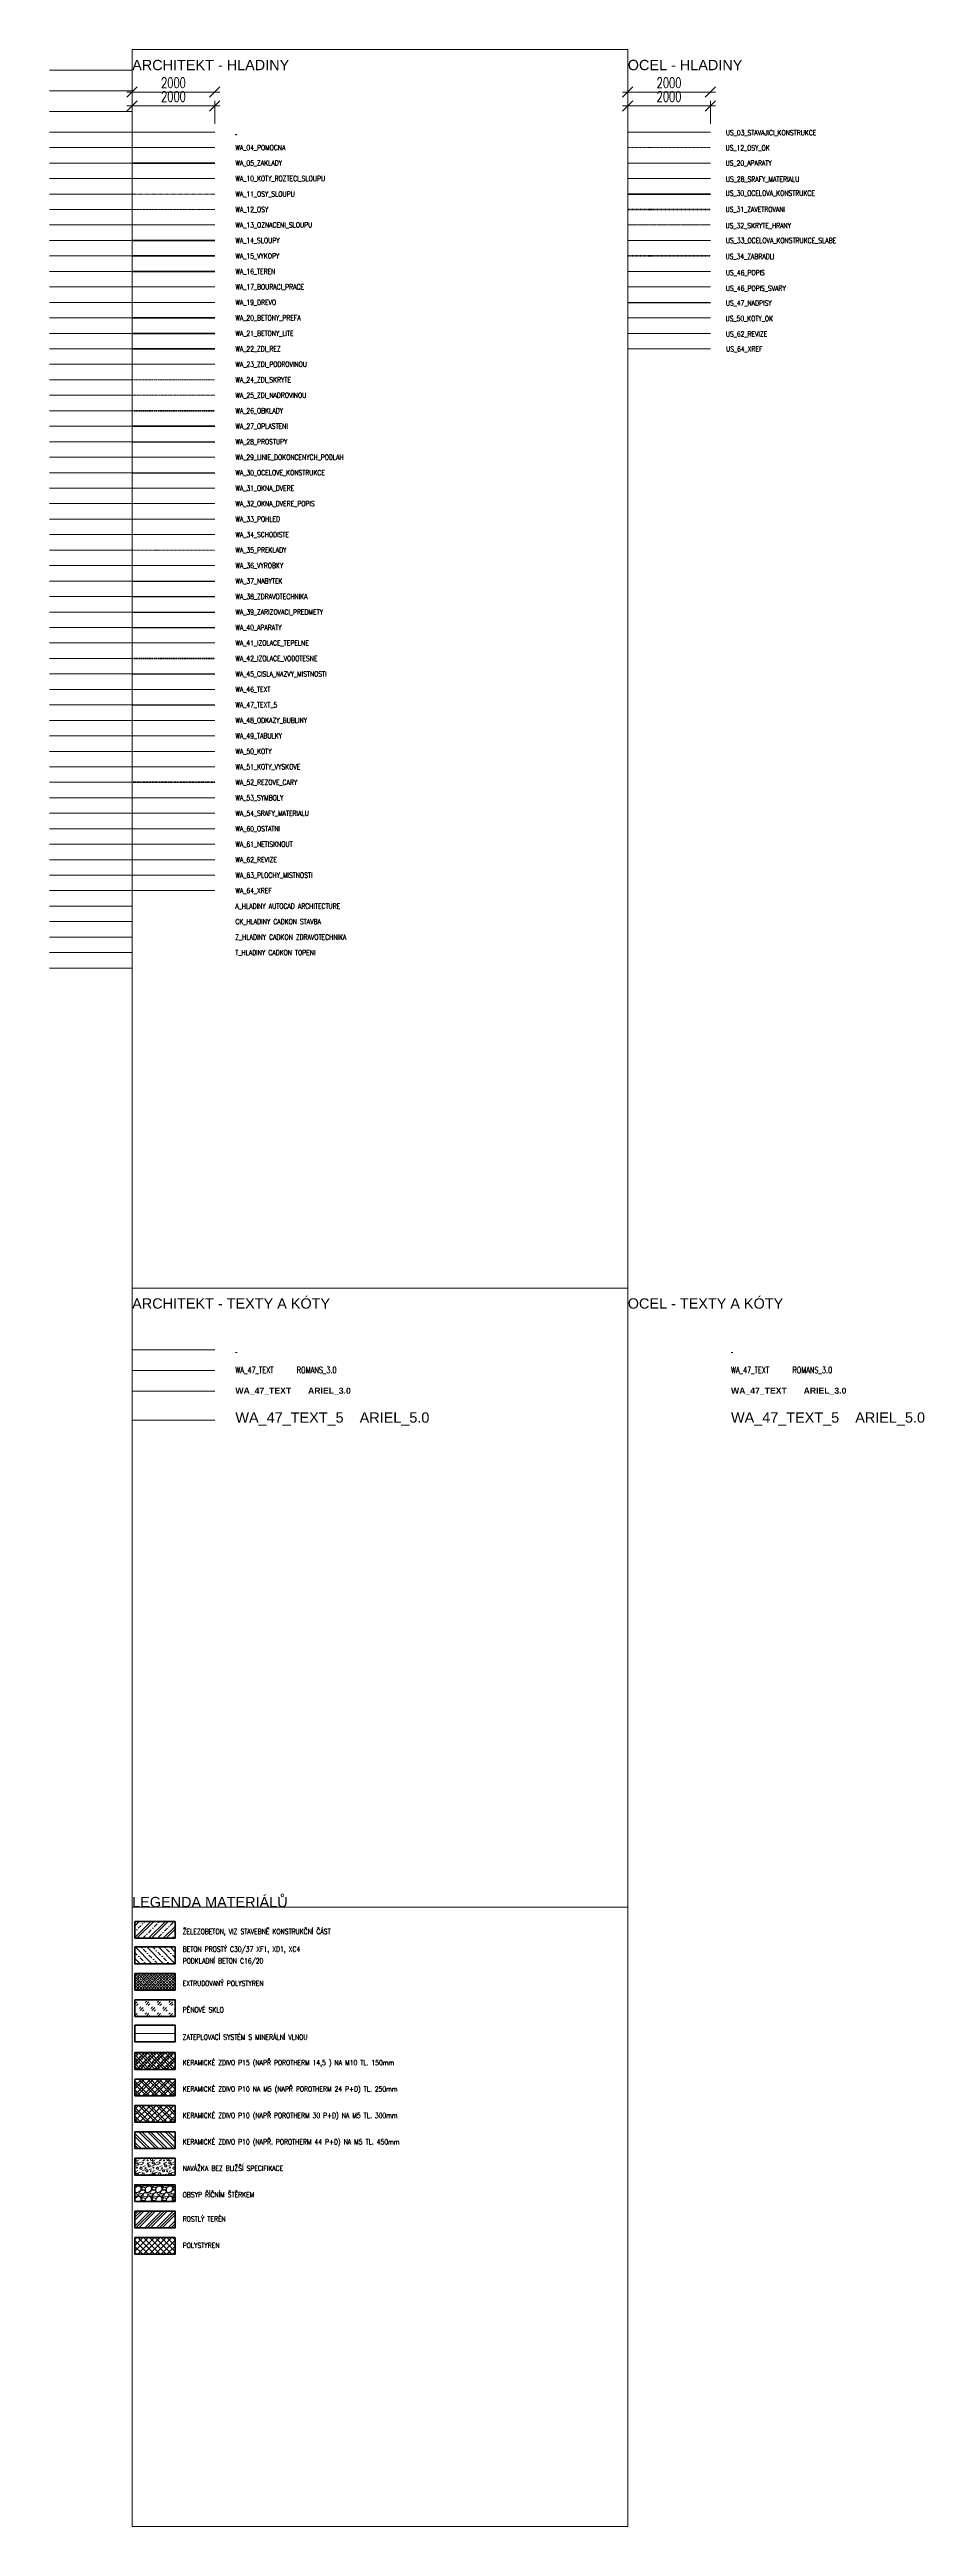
# Model space of a CAD drawing. Header units: millimetres. Extents: x -2000 to 108000, y 0 to 60000.
# Drawn here: x -2000 to 19184, y 0 to 60000 of the extents above; entities that cross this region are included whole.
import ezdxf
from ezdxf.enums import TextEntityAlignment as Align

# ---------------------------------------------------------------- set-up
doc = ezdxf.new("R2010")
doc.units = ezdxf.units.MM
doc.header["$LTSCALE"] = 0.5
for name, pattern in [('DASHDOT', [25.4, 12.7, -6.35, 0, -6.35]), ('DASHED', [19.05, 12.7, -6.35]), ('ČERCHOVANÁ', [25.4, 12.7, -6.35, 0, -6.35]), ('ČERCHOVANÁ2', [12.7, 6.35, -3.175, 0, -3.175]), ('ČERCHOVANÁX2', [50.8, 25.4, -12.7, 0, -12.7]), ('ČÁRKOVANÁ', [19.05, 12.7, -6.35]), ('ČÁRKOVANÁ2', [9.525, 6.35, -3.175])]:
    doc.linetypes.add(name, pattern=pattern)
for name, color, linetype, lineweight in [('US_03_STAVAJICI_KONSTRUKCE', 251, 'Continuous', 15), ('US_12_OSY_OK', 2, 'ČERCHOVANÁ2', 15), ('US_20_APARATY', 1, 'Continuous', 15), ('US_30_OCELOVA_KONSTRUKCE', 3, 'Continuous', 35), ('US_31_ZAVETROVANI', 1, 'ČERCHOVANÁ2', 40), ('US_32_SKRYTE_HRANY', 2, 'ČÁRKOVANÁ2', 15), ('US_33_OCELOVA_KONSTRUKCE_SLABE', 7, 'Continuous', 15), ('US_34_ZABRADLI', 6, 'ČERCHOVANÁ2', 35), ('US_46_POPIS', 4, 'Continuous', 20), ('US_46_POPIS_SVARY', 150, 'Continuous', 15), ('US_47_NADPISY', 4, 'Continuous', 30), ('US_50_KOTY_OK', 7, 'Continuous', 15), ('US_54_SRAFY_MATERIALU', 6, 'Continuous', 15), ('US_62_REVIZE', 254, 'Continuous', 20), ('US_64_XREF', 7, 'Continuous', 18), ('WA_03_STAVAJICI_STAV', 252, 'Continuous', 20), ('WA_04_POMOCNA', 7, 'Continuous', 20), ('WA_05_ZAKLADY', 7, 'Continuous', 50), ('WA_10_KOTY_ROZTECI_SLOUPU', 7, 'Continuous', 20), ('WA_11_OSY_SLOUPU', 2, 'ČERCHOVANÁX2', 20), ('WA_12_OSY', 2, 'DASHDOT', 13), ('WA_13_OZNACENI_SLOUPU', 11, 'Continuous', 20), ('WA_14_SLOUPY', 2, 'Continuous', 50), ('WA_15_VYKOPY', 7, 'Continuous', 50), ('WA_16_TEREN', 34, 'Continuous', 50), ('WA_17_BOURACI_PRACE', 2, 'Continuous', 20), ('WA_19_DREVO', 32, 'Continuous', 20), ('WA_20_BETONY_PREFA', 150, 'Continuous', 50), ('WA_21_BETONY_LITE', 5, 'Continuous', 50), ('WA_21_ZDI', 1, 'Continuous', 50), ('WA_22_ZDI_REZ', 1, 'Continuous', 50), ('WA_23_ZDI_PODROVINOU', 1, 'Continuous', 20), ('WA_24_ZDI_SKRYTE', 1, 'ČÁRKOVANÁ', 20), ('WA_25_ZDI_NADROVINOU', 1, 'ČERCHOVANÁ', 20), ('WA_26_OBKLADY', 7, 'DASHED', 35), ('WA_27_OPLASTENI', 20, 'Continuous', 50), ('WA_28_PROSTUPY', 43, 'Continuous', 25), ('WA_29_LINIE_DOKONCENYCH_PODLAH', 1, 'Continuous', 20), ('WA_30_OCELOVE_KONSTRUKCE', 3, 'Continuous', 30), ('WA_31_OKNA_DVERE', 4, 'Continuous', 20), ('WA_32_OKNA_DVERE_POPIS', 80, 'Continuous', 20), ('WA_33_POHLED', 7, 'Continuous', 20), ('WA_34_SCHODISTE', 3, 'Continuous', 20), ('WA_35_PREKLADY', 2, 'ČERCHOVANÁ2', 20), ('WA_36_VYROBKY', 7, 'Continuous', 20), ('WA_37_NABYTEK', 6, 'Continuous', 25), ('WA_38_ZDRAVOTECHNIKA', 6, 'Continuous', 25), ('WA_39_ZARIZOVACI_PREDMETY', 6, 'Continuous', 25), ('WA_40_APARATY', 6, 'Continuous', 25), ('WA_41_IZOLACE_TEPELNE', 6, 'IZOLACE', 13), ('WA_42_IZOLACE_VODOTESNE', 6, 'ČÁRKOVANÁ', 50), ('WA_45_CISLA_NAZVY_MISTNOSTI', 11, 'Continuous', 30), ('WA_46_TEXT', 4, 'Continuous', 20), ('WA_47_TEXT_5', 2, 'Continuous', 30), ('WA_48_ODKAZY_BUBLINY', 2, 'Continuous', 20), ('WA_49_TABULKY', 2, 'Continuous', 20), ('WA_50_KOTY', 80, 'Continuous', 20), ('WA_51_KOTY_VYSKOVE', 81, 'Continuous', 20), ('WA_52_REZOVE_CARY', 5, 'ČERCHOVANÁ', 70), ('WA_53_SYMBOLY', 7, 'Continuous', 20), ('WA_54_SRAFY_MATERIALU', 6, 'Continuous', 20), ('WA_60_OSTATNI', 6, 'Continuous', 20), ('WA_62_REVIZE', 252, 'Continuous', 20), ('WA_63_PLOCHY_MISTNOSTI', 81, 'Continuous', 18), ('WA_64_XREF', 7, 'Continuous', 18), ('WB_54_SRAFY', 6, 'Continuous', 20)]:
    doc.layers.add(name, color=color, linetype=linetype, lineweight=lineweight)
doc.layers.add('WA_61_NETISKNOUT', color=30, linetype='Continuous', lineweight=20, plot=False)
doc.styles.add('ARIAL_3.0', font='arialbd.ttf', dxfattribs={"height": 3})
doc.styles.add('ARIAL_5.0', font='arial.ttf', dxfattribs={"height": 5})
doc.styles.add('ROMANS_2.5', font='romans.shx', dxfattribs={"width": 0.7, "height": 2.5})
doc.styles.add('ROMANS_3.0', font='romans.shx', dxfattribs={"width": 0.7, "height": 3})
doc.linetypes.add('IZOLACE', pattern='A,0.00254,-2.54,[134,ltypeshp.shx,S=2.54,R=0,X=-2.54,Y=0],-5.08,[134,ltypeshp.shx,S=2.54,R=180,X=2.54,Y=0],-2.54', length=10.16254)
doc.dimstyles.new('2.5_vnejsi_Stavba', dxfattribs={"dimscale": 100, "dimtxt": 2.5, "dimasz": 2.5, "dimexe": 1.25, "dimexo": 2, "dimgap": 1, "dimtad": 1, "dimdec": 0, "dimzin": 0, "dimdsep": 46, "dimtxsty": 'ROMANS_2.5', "dimblk": 'OBLIQUE', "dimcen": 2.5, "dimdle": 1.25, "dimclrd": 256, "dimclre": 256, "dimclrt": 4, "dimaunit": 1, "dimadec": 0, "dimazin": 0, "dimtfac": 1, "dimtdec": 0, "dimtix": 1, "dimtmove": 0, "dimatfit": 3, "dimldrblk": 'OBLIQUE', "dimfxl": 1, "dimtolj": 1, "dimtzin": 0, "dimlwd": -1, "dimlwe": -1, "dimarcsym": 0})
doc.dimstyles.new('2.5_vnitrni_Stavba', dxfattribs={"dimscale": 100, "dimtxt": 2.5, "dimasz": 2.5, "dimexe": 1.25, "dimexo": 2, "dimgap": 1, "dimtad": 1, "dimdec": 0, "dimzin": 0, "dimdsep": 46, "dimtxsty": 'ROMANS_2.5', "dimblk": 'OBLIQUE', "dimcen": 2.5, "dimdle": 1.25, "dimse1": 1, "dimse2": 1, "dimclrd": 256, "dimclre": 256, "dimclrt": 4, "dimaunit": 1, "dimadec": 0, "dimazin": 0, "dimtfac": 1, "dimtdec": 0, "dimtix": 1, "dimtmove": 0, "dimatfit": 3, "dimldrblk": 'OBLIQUE', "dimfxl": 1, "dimtolj": 1, "dimtzin": 0, "dimlwd": -1, "dimlwe": -1, "dimarcsym": 0})

# ---------------------------------------------------------------- blocks, each defined once
blk = doc.blocks.new('_Oblique')
at = {"color": 0, "linetype": 'ByBlock', "lineweight": -2}
blk.add_line((-0.5, -0.5), (0.5, 0.5), dxfattribs=at)
blk = doc.blocks.new('*D8')
at = {"layer": 'Defpoints', "color": 0}
for p in [(2000, 58636), (0, 58000), (2000, 58000)]:
    blk.add_point(p, dxfattribs=at)
at = {"layer": 'WA_50_KOTY'}
for p, q in [((-125, 58636), (2125, 58636)), ((0, 58200), (0, 58761)), ((2000, 58200), (2000, 58761))]:
    blk.add_line(p, q, dxfattribs=at)
at = {"layer": 'WA_50_KOTY', "xscale": 250, "yscale": 250, "zscale": 250, "rotation": 180}
blk.add_blockref('_Oblique', (0, 58636), dxfattribs=at)
at = {"layer": 'WA_50_KOTY', "xscale": 250, "yscale": 250, "zscale": 250}
blk.add_blockref('_Oblique', (2000, 58636), dxfattribs=at)
at = {"layer": 'WA_50_KOTY', "color": 4, "insert": (1000, 58861), "char_height": 250, "attachment_point": 5, "style": 'ROMANS_2.5'}
blk.add_mtext('\\A1;2000', dxfattribs=at)
blk = doc.blocks.new('*D26')
at = {"layer": 'Defpoints', "color": 0}
for p in [(14000, 58636), (12000, 58000), (14000, 58000)]:
    blk.add_point(p, dxfattribs=at)
at = {"layer": 'US_50_KOTY_OK'}
for p, q in [((11875, 58636), (14125, 58636)), ((12000, 58200), (12000, 58761)), ((14000, 58200), (14000, 58761))]:
    blk.add_line(p, q, dxfattribs=at)
at = {"layer": 'US_50_KOTY_OK', "xscale": 250, "yscale": 250, "zscale": 250, "rotation": 180}
blk.add_blockref('_Oblique', (12000, 58636), dxfattribs=at)
at = {"layer": 'US_50_KOTY_OK', "xscale": 250, "yscale": 250, "zscale": 250}
blk.add_blockref('_Oblique', (14000, 58636), dxfattribs=at)
at = {"layer": 'US_50_KOTY_OK', "color": 4, "insert": (13000, 58861), "char_height": 250, "attachment_point": 5, "style": 'ROMANS_2.5'}
blk.add_mtext('\\A1;2000', dxfattribs=at)
blk = doc.blocks.new('*D38')
at = {"layer": 'Defpoints', "color": 0}
for p in [(2000, 58969), (0, 58000), (2000, 58000)]:
    blk.add_point(p, dxfattribs=at)
at = {"layer": 'WA_50_KOTY'}
blk.add_line((-125, 58969), (2125, 58969), dxfattribs=at)
at = {"layer": 'WA_50_KOTY', "xscale": 250, "yscale": 250, "zscale": 250, "rotation": 180}
blk.add_blockref('_Oblique', (0, 58969), dxfattribs=at)
at = {"layer": 'WA_50_KOTY', "xscale": 250, "yscale": 250, "zscale": 250}
blk.add_blockref('_Oblique', (2000, 58969), dxfattribs=at)
at = {"layer": 'WA_50_KOTY', "color": 4, "insert": (1000, 59194), "char_height": 250, "attachment_point": 5, "style": 'ROMANS_2.5'}
blk.add_mtext('\\A1;2000', dxfattribs=at)
blk = doc.blocks.new('*D43')
at = {"layer": 'Defpoints', "color": 0}
for p in [(14000, 58969), (12000, 58000), (14000, 58000)]:
    blk.add_point(p, dxfattribs=at)
at = {"layer": 'US_50_KOTY_OK'}
blk.add_line((11875, 58969), (14125, 58969), dxfattribs=at)
at = {"layer": 'US_50_KOTY_OK', "xscale": 250, "yscale": 250, "zscale": 250, "rotation": 180}
blk.add_blockref('_Oblique', (12000, 58969), dxfattribs=at)
at = {"layer": 'US_50_KOTY_OK', "xscale": 250, "yscale": 250, "zscale": 250}
blk.add_blockref('_Oblique', (14000, 58969), dxfattribs=at)
at = {"layer": 'US_50_KOTY_OK', "color": 4, "insert": (13000, 59194), "char_height": 250, "attachment_point": 5, "style": 'ROMANS_2.5'}
blk.add_mtext('\\A1;2000', dxfattribs=at)

msp = doc.modelspace()

# ---------------------------------------------------------------- hatches: boundary and pattern name
at = {"layer": 'WB_54_SRAFY'}
h = msp.add_hatch(dxfattribs=at)
h.set_pattern_fill('ZELEZOBETON', color=256, scale=0.5)
h.set_pattern_definition([(45, (-77530.53, 54759.03), (-176.7767, 176.7767), []), (45, (-77459.82, 54759.03), (-176.7767, 176.7767), []), (45, (-77318.4, 54759.03), (-106.066, 247.4874), [100, -50, 0, -50])])
h.paths.add_polyline_path([(65.5, 14653), (1040.9, 14653), (1040.9, 14248.4), (65.5, 14248.4)])
h = msp.add_hatch(dxfattribs=at)
h.set_pattern_fill('BETON-PROSTY', color=256, scale=0.5, angle=90, style=0)
h.set_pattern_definition([(135, (-83668.05, 54782.6), (-141.42136, -141.42136), []), (135, (-83668.05, 54924.01), (-212.13203, -70.71068), [100, -50, 0, -50])])
h.paths.add_polyline_path([(1040.9, 14036.7), (65.5, 14036.7), (65.5, 13632.1), (1040.9, 13632.1)])
h = msp.add_hatch(dxfattribs=at)
h.set_pattern_fill('PLASTY_LEHCENE', color=256, scale=0.5, style=0)
h.set_pattern_definition([(45, (-83632.69, 54782.59), (-70.71068, 70.71068), []), (0, (-83520.02, 54815.714), (70.71068, 70.71068), [12.5, -128.92136]), (45, (-83507.52, 54815.71), (-70.71068, 70.71068), [12.5, -87.5]), (90, (-83498.684, 54824.55), (-70.71068, 70.71068), [12.5, -128.92136]), (135, (-83498.68, 54837.05), (-70.71068, -70.71068), [12.5, -87.5]), (0, (-83520.02, 54845.89), (70.71068, 70.71068), [12.5, -128.92136]), (45, (-83528.86, 54837.05), (-70.71068, 70.71068), [12.5, -87.5]), (90, (-83528.86, 54824.55), (-70.71068, 70.71068), [12.5, -128.92136]), (135, (-83520.02, 54815.71), (-70.71068, -70.71068), [12.5, -87.5]), (135, (-83536.27, 54782.59), (-70.71068, -70.71068), [])])
h.paths.add_polyline_path([(1040.9, 13396.9), (65.5, 13396.9), (65.5, 12992.3), (1040.9, 12992.3)])
h = msp.add_hatch(dxfattribs=at)
h.set_pattern_fill('SKLO', color=256, scale=0.5, style=0)
h.set_pattern_definition([(45, (-83668.05, 54782.6), (2e-14, 282.8427), [100, -100]), (45, (-83473.6, 54906.33), (2e-14, 282.8427), [50, -150]), (45, (-83544.3, 54977.05), (2e-14, 282.8427), [50, -150])])
h.paths.add_polyline_path([(1040.9, 12757), (65.5, 12757), (65.5, 12352.4), (1040.9, 12352.4)])
h = msp.add_hatch(dxfattribs=at)
h.set_pattern_fill('ZDIVO-BETONOVE', color=256, style=0)
h.set_pattern_definition([(45, (-83668.05, 54782.59), (-106.06602, 106.06602), []), (45, (-83597.34, 54782.59), (-106.06602, 106.06602), []), (135, (-83668.05, 54782.59), (-106.06602, -106.06602), []), (135, (-83597.34, 54782.59), (-106.06602, -106.06602), []), (135, (-83544.3, 54800.27), (-106.06602, -106.06602), [100, -50])])
h.paths.add_polyline_path([(1040.9, 11477.3), (65.5, 11477.3), (65.5, 11072.7), (1040.9, 11072.7)])
h = msp.add_hatch(dxfattribs=at)
h.set_pattern_fill('ZDIVO-VYS_PEV', color=256, angle=90, style=0)
h.set_pattern_definition([(135, (-83668.05, 54782.59), (-106.06602, -106.06602), []), (135, (-83668.05, 54853.3), (-106.06602, -106.06602), []), (225, (-83668.05, 54782.59), (106.06602, -106.06602), []), (225, (-83668.05, 54853.3), (106.06602, -106.06602), [])])
h.paths.add_polyline_path([(1040.9, 10837.4), (65.5, 10837.4), (65.5, 10432.8), (1040.9, 10432.8)])
h = msp.add_hatch(dxfattribs=at)
h.set_pattern_fill('ZDIVO-STR_PEV', color=256, angle=90, style=0)
h.set_pattern_definition([(135, (-83668.05, 54782.59), (-106.06602, -106.06602), []), (135, (-83668.05, 54853.3), (-106.06602, -106.06602), []), (225, (-83668.05, 54782.59), (70.71068, -70.71068), [])])
h.paths.add_polyline_path([(1040.9, 10197.5), (65.5, 10197.5), (65.5, 9792.9), (1040.9, 9792.9)])
h = msp.add_hatch(dxfattribs=at)
h.set_pattern_fill('ZDIVO-OBECNE', color=256, angle=90, style=0)
h.set_pattern_definition([(135, (-83668.05, 54782.59), (-106.06602, -106.06602), []), (135, (-83668.05, 54853.3), (-106.06602, -106.06602), [])])
h.paths.add_polyline_path([(1040.9, 9557.7), (65.5, 9557.7), (65.5, 9153.1), (1040.9, 9153.1)])
h = msp.add_hatch(dxfattribs=at)
h.set_pattern_fill('NASYP', color=256)
h.set_pattern_definition([(119.745, (505.4, -1847.63), (400, -1e-05), [13.496, -3211.41]), (119.745, (905.4, -1447.63), (400, -1e-05), [13.496, -3211.41]), (119.745, (1305.4, -1047.63), (400, -1e-05), [13.496, -3211.41]), (119.745, (1705.4, -647.63), (400, -1e-05), [13.5, -3211.41]), (119.745, (2105.4, -247.63), (400, -1e-05), [13.5, -3211.41]), (119.745, (2505.4, 152.37), (400, -1e-05), [13.5, -3211.41]), (119.745, (2905.4, 552.37), (400, -1e-05), [13.5, -3211.41]), (0, (485.17, -1835.93), (400, 400), [13.496, -386.504]), (60.255, (478.44, -1847.63), (400, 3e-06), [13.496, -3211.41]), (60.255, (878.44, -1447.63), (400, 3e-06), [13.496, -3211.41]), (60.255, (1278.44, -1047.63), (400, 3e-06), [13.496, -3211.41]), (60.255, (1678.44, -647.63), (400, 3e-06), [13.5, -3211.41]), (60.255, (2078.44, -247.63), (400, 3e-06), [13.5, -3211.41]), (60.255, (2478.44, 152.37), (400, 3e-06), [13.5, -3211.41]), (60.255, (2878.44, 552.37), (400, 3e-06), [13.5, -3211.41]), (119.745, (485.14, -1859.32), (400, -1e-05), [13.496, -3211.41]), (119.745, (885.14, -1459.32), (400, -1e-05), [13.496, -3211.41]), (119.745, (1285.14, -1059.32), (400, -1e-05), [13.496, -3211.41]), (119.745, (1685.14, -659.32), (400, -1e-05), [13.5, -3211.41]), (119.745, (2085.14, -259.32), (400, -1e-05), [13.5, -3211.41]), (119.745, (2485.14, 140.68), (400, -1e-05), [13.5, -3211.41]), (119.745, (2885.14, 540.68), (400, -1e-05), [13.5, -3211.41]), (0, (485.17, -1859.3), (400, 400), [13.496, -386.504]), (60.255, (498.7, -1859.32), (400, 3e-06), [13.496, -3211.41]), (60.255, (898.7, -1459.32), (400, 3e-06), [13.496, -3211.41]), (60.255, (1298.7, -1059.32), (400, 3e-06), [13.496, -3211.41]), (60.255, (1698.7, -659.32), (400, 3e-06), [13.5, -3211.41]), (60.255, (2098.7, -259.32), (400, 3e-06), [13.5, -3211.41]), (60.255, (2498.7, 140.68), (400, 3e-06), [13.5, -3211.41]), (60.255, (2898.7, 540.68), (400, 3e-06), [13.5, -3211.41]), (27.646, (269.08, -1945.01), (400, 8e-08), [54.59, -9428.02]), (27.646, (669.08, -1545.01), (400, 8e-08), [54.59, -9428.02]), (27.646, (1069.08, -1145.01), (400, 8e-08), [54.59, -9428.02]), (27.646, (1469.08, -745.01), (400, 8e-08), [54.59, -9428.02]), (27.646, (1869.08, -345.01), (400, 8e-08), [54.59, -9428.02]), (27.646, (2269.08, 54.99), (400, 8e-08), [54.59, -9428.02]), (27.646, (2669.08, 454.99), (400, 8e-08), [54.59, -9428.02]), (27.646, (3069.08, 854.99), (400, 8e-08), [54.59, -9428.02]), (27.646, (3469.08, 1254.99), (400, 8e-08), [54.59, -9428.02]), (27.646, (3869.08, 1654.99), (400, 8e-08), [54.59, -9428.02]), (27.646, (4269.08, 2054.99), (400, 8e-08), [54.59, -9428.02]), (27.646, (179.33, -1994.25), (400, -4e-06), [54.59, -9428.02]), (27.646, (579.33, -1594.25), (400, 8e-08), [54.59, -9428.02]), (27.646, (979.33, -1194.25), (400, 8e-08), [54.59, -9428.02]), (27.646, (1379.33, -794.25), (400, 8e-08), [54.59, -9428.02]), (27.646, (1779.33, -394.25), (400, 8e-08), [54.59, -9428.02]), (27.646, (2179.33, 5.75), (400, 8e-08), [54.59, -9428.02]), (27.646, (2579.33, 405.75), (400, 8e-08), [54.59, -9428.02]), (27.646, (2979.33, 805.75), (400, 8e-08), [54.59, -9428.02]), (27.646, (3379.33, 1205.75), (400, 8e-08), [54.59, -9428.02]), (27.646, (3779.33, 1605.75), (400, 8e-08), [54.59, -9428.02]), (27.646, (4179.33, 2005.75), (400, 8e-08), [54.59, -9428.02]), (13.1726, (190.38, -1641.84), (400, -2e-07), [67.224, -19240.806]), (13.1726, (590.38, -1241.84), (400, -2e-07), [67.224, -19240.806]), (13.1726, (990.38, -841.84), (400, -2e-07), [67.224, -19240.806]), (13.1726, (1390.38, -441.84), (400, -2e-07), [67.224, -19240.806]), (13.1726, (1790.38, -41.84), (400, -2e-07), [67.224, -19240.806]), (13.1726, (2190.38, 358.16), (400, -2e-07), [67.224, -19240.806]), (13.1726, (2590.38, 758.16), (400, -2e-07), [67.224, -19240.806]), (13.1726, (2990.38, 1158.16), (400, -2e-07), [67.224, -19240.806]), (13.1726, (3390.38, 1558.16), (400, -2e-07), [67.224, -19240.806]), (13.1726, (3790.38, 1958.16), (400, -2e-07), [67.224, -19240.806]), (13.1726, (4190.38, 2358.16), (400, -2e-07), [67.224, -19240.806]), (13.1726, (242.92, -1780.79), (400, -2e-07), [67.224, -19240.806]), (13.1726, (642.92, -1380.79), (400, -2e-07), [67.224, -19240.806]), (13.1726, (1042.92, -980.79), (400, -2e-07), [67.224, -19240.806]), (13.1726, (1442.92, -580.79), (400, -2e-07), [67.224, -19240.806]), (13.1726, (1842.92, -180.79), (400, -2e-07), [67.224, -19240.806]), (13.1726, (2242.92, 219.21), (400, -2e-07), [67.224, -19240.806]), (13.1726, (2642.92, 619.21), (400, -2e-07), [67.224, -19240.806]), (13.1726, (3042.92, 1019.21), (400, -2e-07), [67.224, -19240.806]), (13.1726, (3442.92, 1419.21), (400, -2e-07), [67.224, -19240.806]), (13.1726, (3842.92, 1819.21), (400, -2e-07), [67.224, -19240.806]), (13.1726, (4242.92, 2219.21), (400, -2e-07), [67.224, -19240.806]), (119.745, (335.86, -1724.7), (400, -2e-06), [13.496, -3211.41]), (119.745, (735.86, -1324.7), (400, -1e-05), [13.496, -3211.41]), (119.745, (1135.86, -924.7), (400, -1e-05), [13.5, -3211.41]), (119.745, (1535.86, -524.7), (400, -1e-05), [13.5, -3211.41]), (119.745, (1935.86, -124.7), (400, -1e-05), [13.5, -3211.41]), (119.745, (2335.86, 275.3), (400, -1e-05), [13.5, -3211.41]), (119.745, (2735.86, 675.3), (400, -1e-05), [13.5, -3211.41]), (0, (315.64, -1713), (400, 400), [13.496, -386.504]), (60.255, (308.92, -1724.7), (400, 4e-08), [13.496, -3211.41]), (60.255, (708.92, -1324.7), (400, 4e-08), [13.496, -3211.41]), (60.255, (1108.92, -924.7), (400, 4e-08), [13.5, -3211.41]), (60.255, (1508.92, -524.7), (400, 4e-08), [13.5, -3211.41]), (60.255, (1908.92, -124.7), (400, 4e-08), [13.5, -3211.41]), (60.255, (2308.92, 275.3), (400, 4e-08), [13.5, -3211.41]), (60.255, (2708.92, 675.3), (400, 4e-08), [13.5, -3211.41]), (119.745, (315.6, -1736.4), (400, -1e-05), [13.496, -3211.41]), (119.745, (715.6, -1336.4), (400, -1e-05), [13.496, -3211.41]), (119.745, (1115.6, -936.4), (400, -1e-05), [13.5, -3211.41]), (119.745, (1515.6, -536.4), (400, -1e-05), [13.5, -3211.41]), (119.745, (1915.6, -136.4), (400, -1e-05), [13.5, -3211.41]), (119.745, (2315.6, 263.6), (400, -1e-05), [13.5, -3211.41]), (119.745, (2715.6, 663.6), (400, -1e-05), [13.5, -3211.41]), (0, (315.64, -1736.4), (400, 400), [13.496, -386.504]), (60.255, (329.17, -1736.4), (400, 3e-06), [13.496, -3211.41]), (60.255, (729.17, -1336.4), (400, 4e-08), [13.496, -3211.41]), (60.255, (1129.17, -936.4), (400, 4e-08), [13.5, -3211.41]), (60.255, (1529.17, -536.4), (400, 4e-08), [13.5, -3211.41]), (60.255, (1929.17, -136.4), (400, 4e-08), [13.5, -3211.41]), (60.255, (2329.17, 263.6), (400, 4e-08), [13.5, -3211.41]), (60.255, (2729.17, 663.6), (400, 4e-08), [13.5, -3211.41]), (27.646, (92.61, -1801.16), (400, 8e-08), [54.59, -9428.02]), (27.646, (492.61, -1401.16), (400, 8e-08), [54.59, -9428.02]), (27.646, (892.61, -1001.16), (400, 8e-08), [54.59, -9428.02]), (27.646, (1292.61, -601.16), (400, 8e-08), [54.59, -9428.02]), (27.646, (1692.61, -201.16), (400, 8e-08), [54.59, -9428.02]), (27.646, (2092.61, 198.84), (400, 8e-08), [54.59, -9428.02]), (27.646, (2492.61, 598.84), (400, 8e-08), [54.59, -9428.02]), (27.646, (2892.61, 998.84), (400, 8e-08), [54.59, -9428.02]), (27.646, (3292.61, 1398.84), (400, 8e-08), [54.59, -9428.02]), (27.646, (3692.61, 1798.84), (400, 8e-08), [54.59, -9428.02]), (27.646, (4092.61, 2198.84), (400, 8e-08), [54.59, -9428.02]), (119.745, (390.12, -1613.85), (400, -1e-05), [13.496, -3211.41]), (119.745, (790.1, -1213.85), (400, -1e-05), [13.496, -3211.41]), (119.745, (1190.1, -813.85), (400, -1e-05), [13.5, -3211.41]), (119.745, (1590.1, -413.85), (400, -1e-05), [13.5, -3211.41]), (119.745, (1990.1, -13.85), (400, -1e-05), [13.5, -3211.41]), (119.745, (2390.1, 386.15), (400, -1e-05), [13.5, -3211.41]), (119.745, (2790.1, 786.15), (400, -1e-05), [13.5, -3211.41]), (0, (369.9, -1602.15), (400, 400), [13.496, -386.504]), (60.255, (363.18, -1613.85), (400, 3e-06), [13.496, -3211.41]), (60.255, (763.18, -1213.85), (400, 3e-06), [13.496, -3211.41]), (60.255, (1163.18, -813.85), (400, 3e-06), [13.5, -3211.41]), (60.255, (1563.18, -413.85), (400, 3e-06), [13.5, -3211.41]), (60.255, (1963.18, -13.85), (400, 3e-06), [13.5, -3211.41]), (60.255, (2363.18, 386.15), (400, 3e-06), [13.5, -3211.41]), (60.255, (2763.18, 786.15), (400, 3e-06), [13.5, -3211.41]), (119.745, (369.87, -1625.54), (400, -1e-05), [13.496, -3211.41]), (119.745, (769.87, -1225.54), (400, -1e-05), [13.496, -3211.41]), (119.745, (1169.87, -825.54), (400, -1e-05), [13.5, -3211.41]), (119.745, (1569.87, -425.54), (400, -1e-05), [13.5, -3211.41]), (119.745, (1969.87, -25.54), (400, -1e-05), [13.5, -3211.41]), (119.745, (2369.87, 374.46), (400, -1e-05), [13.5, -3211.41]), (119.745, (2769.87, 774.46), (400, -1e-05), [13.5, -3211.41]), (0, (369.9, -1625.52), (400, 400), [13.496, -386.504]), (60.255, (383.42, -1625.54), (400, 4e-08), [13.496, -3211.41]), (60.255, (783.42, -1225.54), (400, 3e-06), [13.496, -3211.41]), (60.255, (1183.42, -825.54), (400, 3e-06), [13.5, -3211.41]), (60.255, (1583.42, -425.54), (400, 3e-06), [13.5, -3211.41]), (60.255, (1983.42, -25.54), (400, 3e-06), [13.5, -3211.41]), (60.255, (2383.42, 374.46), (400, 3e-06), [13.5, -3211.41]), (60.255, (2783.42, 774.46), (400, 3e-06), [13.5, -3211.41]), (13.1726, (372.34, -1996.64), (400, -1e-06), [67.224, -19240.805]), (13.1726, (772.34, -1596.64), (400, -2e-07), [67.224, -19240.806]), (13.1726, (1172.34, -1196.64), (400, -2e-07), [67.224, -19240.806]), (13.1726, (1572.34, -796.64), (400, -2e-07), [67.224, -19240.806]), (13.1726, (1972.34, -396.64), (400, -2e-07), [67.224, -19240.806]), (13.1726, (2372.34, 3.36), (400, -2e-07), [67.224, -19240.806]), (13.1726, (2772.34, 403.36), (400, -2e-07), [67.224, -19240.806]), (13.1726, (3172.34, 803.36), (400, -2e-07), [67.224, -19240.806]), (13.1726, (3572.34, 1203.36), (400, -2e-07), [67.224, -19240.806]), (13.1726, (3972.34, 1603.36), (400, -2e-07), [67.224, -19240.806]), (13.1726, (4372.34, 2003.36), (400, -2e-07), [67.224, -19240.806]), (13.1726, (85.88, -1947.21), (400, -1e-06), [67.224, -19240.805]), (13.1726, (485.88, -1547.21), (400, -2e-07), [67.224, -19240.806]), (13.1726, (885.88, -1147.21), (400, -2e-07), [67.224, -19240.806]), (13.1726, (1285.88, -747.21), (400, -2e-07), [67.224, -19240.806]), (13.1726, (1685.88, -347.21), (400, -2e-07), [67.224, -19240.806]), (13.1726, (2085.88, 52.79), (400, -2e-07), [67.224, -19240.806]), (13.1726, (2485.88, 452.79), (400, -2e-07), [67.224, -19240.806]), (13.1726, (2885.88, 852.79), (400, -2e-07), [67.224, -19240.806]), (13.1726, (3285.88, 1252.79), (400, -2e-07), [67.224, -19240.806]), (13.1726, (3685.88, 1652.79), (400, -2e-07), [67.224, -19240.806]), (13.1726, (4085.88, 2052.79), (400, -2e-07), [67.224, -19240.806]), (13.1726, (65.47, -1673.02), (400, -1e-06), [67.224, -19240.805]), (13.1726, (465.47, -1273.02), (400, -2e-07), [67.224, -19240.806]), (13.1726, (865.47, -873.02), (400, -2e-07), [67.224, -19240.806]), (13.1726, (1265.47, -473.02), (400, -2e-07), [67.224, -19240.806]), (13.1726, (1665.47, -73.02), (400, -2e-07), [67.224, -19240.806]), (13.1726, (2065.47, 326.98), (400, -2e-07), [67.224, -19240.806]), (13.1726, (2465.47, 726.98), (400, -2e-07), [67.224, -19240.806]), (13.1726, (2865.47, 1126.98), (400, -2e-07), [67.224, -19240.806]), (13.1726, (3265.47, 1526.98), (400, -2e-07), [67.224, -19240.806]), (13.1726, (3665.47, 1926.98), (400, -2e-07), [67.224, -19240.806]), (13.1726, (4065.47, 2326.98), (400, -2e-07), [67.224, -19240.806]), (13.1726, (368.115, -1880.56), (400, -2e-07), [67.224, -19240.806]), (13.1726, (768.115, -1480.56), (400, -2e-07), [67.224, -19240.806]), (13.1726, (1168.115, -1080.56), (400, -2e-07), [67.224, -19240.806]), (13.1726, (1568.115, -680.56), (400, -2e-07), [67.224, -19240.806]), (13.1726, (1968.115, -280.56), (400, -2e-07), [67.224, -19240.806]), (13.1726, (2368.115, 119.44), (400, -2e-07), [67.224, -19240.806]), (13.1726, (2768.115, 519.44), (400, -2e-07), [67.224, -19240.806]), (13.1726, (3168.115, 919.44), (400, -2e-07), [67.224, -19240.806]), (13.1726, (3568.115, 1319.44), (400, -2e-07), [67.224, -19240.806]), (13.1726, (3968.115, 1719.44), (400, -2e-07), [67.224, -19240.806]), (13.1726, (4368.115, 2119.44), (400, -2e-07), [67.224, -19240.806]), (13.1726, (412.46, -1752.52), (400, -2e-07), [67.224, -19240.806]), (13.1726, (812.46, -1352.52), (400, -2e-07), [67.224, -19240.806]), (13.1726, (1212.46, -952.52), (400, -2e-07), [67.224, -19240.806]), (13.1726, (1612.46, -552.52), (400, -2e-07), [67.224, -19240.806]), (13.1726, (2012.46, -152.52), (400, -2e-07), [67.224, -19240.806]), (13.1726, (2412.46, 247.48), (400, -2e-07), [67.224, -19240.806]), (13.1726, (2812.46, 647.48), (400, -2e-07), [67.224, -19240.806]), (13.1726, (3212.46, 1047.48), (400, -2e-07), [67.224, -19240.806]), (13.1726, (3612.46, 1447.48), (400, -2e-07), [67.224, -19240.806]), (13.1726, (4012.46, 1847.48), (400, -2e-07), [67.224, -19240.806]), (13.1726, (4412.46, 2247.48), (400, -2e-07), [67.224, -19240.806]), (13.1726, (260.43, -1677.945), (400, -2e-07), [67.224, -19240.806]), (13.1726, (660.43, -1277.945), (400, -2e-07), [67.224, -19240.806]), (13.1726, (1060.43, -877.945), (400, -2e-07), [67.224, -19240.806]), (13.1726, (1460.43, -477.945), (400, -2e-07), [67.224, -19240.806]), (13.1726, (1860.43, -77.945), (400, -2e-07), [67.224, -19240.806]), (13.1726, (2260.43, 322.055), (400, -2e-07), [67.224, -19240.806]), (13.1726, (2660.43, 722.055), (400, -2e-07), [67.224, -19240.806]), (13.1726, (3060.43, 1122.055), (400, -2e-07), [67.224, -19240.806]), (13.1726, (3460.43, 1522.055), (400, -2e-07), [67.224, -19240.806]), (13.1726, (3860.43, 1922.055), (400, -2e-07), [67.224, -19240.806]), (13.1726, (4260.43, 2322.055), (400, -2e-07), [67.224, -19240.806]), (104.0362, (537.14, -1592.08), (400, -3e-06), [12.363, -1636.88]), (104.0362, (937.14, -1192.08), (400, -3e-06), [12.36, -1636.88]), (104.0362, (1337.14, -792.08), (400, -3e-06), [12.36, -1636.88]), (104.0362, (1737.14, -392.08), (400, -3e-06), [12.36, -1636.88]), (131.6335, (534.17, -1580.07), (400, 3e-06), [12.36, -4804.275]), (131.6335, (934.17, -1180.07), (400, 3e-06), [12.36, -4804.275]), (131.6335, (1334.17, -780.07), (400, 3e-06), [12.36, -4804.28]), (131.6335, (1734.17, -380.07), (400, 3e-06), [12.36, -4804.28]), (131.6335, (2134.17, 19.93), (400, 3e-06), [12.36, -4804.28]), (131.6335, (2534.17, 419.93), (400, 3e-06), [12.36, -4804.28]), (131.6335, (2934.17, 819.93), (400, 3e-06), [12.36, -4804.28]), (131.6335, (3334.17, 1219.93), (400, 3e-06), [12.36, -4804.28]), (131.6335, (3734.17, 1619.93), (400, 3e-06), [12.36, -4804.28]), (159.2277, (525.97, -1570.83), (400, 3e-05), [12.36, -12394.09]), (159.2277, (925.97, -1170.83), (400, 3e-05), [12.36, -12394.09]), (159.2277, (1325.97, -770.83), (400, 3e-05), [12.36, -12394.09]), (159.2277, (1725.97, -370.83), (400, 3e-05), [12.36, -12394.09]), (159.2277, (2125.97, 29.17), (400, 3e-05), [12.36, -12394.09]), (159.2277, (2525.97, 429.17), (400, 3e-05), [12.36, -12394.09]), (159.2277, (2925.97, 829.17), (400, 3e-05), [12.36, -12394.09]), (159.2277, (3325.97, 1229.17), (400, 3e-05), [12.36, -12394.09]), (159.2277, (3725.97, 1629.17), (400, 3e-05), [12.36, -12394.09]), (159.2277, (4125.97, 2029.17), (400, 3e-05), [12.36, -12394.09]), (159.2277, (4525.97, 2429.17), (400, 3e-05), [12.36, -12394.09]), (6.91123, (502.135, -1567.93), (400, 1e-07), [12.363, -53174.1]), (6.9112, (902.135, -1167.93), (400, 1e-07), [12.363, -53174.1]), (6.9112, (1302.135, -767.93), (400, 1e-07), [12.363, -53174.1]), (6.9112, (1702.135, -367.93), (400, 1e-07), [12.363, -53174.1]), (6.9112, (2102.135, 32.07), (400, 1e-07), [12.363, -53174.1]), (6.9112, (2502.135, 432.07), (400, 1e-07), [12.363, -53174.1]), (6.9112, (2902.135, 832.07), (400, 1e-07), [12.363, -53174.1]), (6.9112, (3302.135, 1232.07), (400, 1e-07), [12.363, -53174.1]), (6.9112, (3702.135, 1632.07), (400, 1e-07), [12.363, -53174.1]), (6.9112, (4102.135, 2032.07), (400, 1e-07), [12.363, -53174.1]), (6.9112, (4502.135, 2432.07), (400, 1e-07), [12.363, -53174.1]), (6.9112, (4902.135, 2832.07), (400, 1e-07), [12.363, -53174.1]), (6.9112, (5302.135, 3232.07), (400, 4e-08), [12.363, -53174.1]), (6.9112, (5702.135, 3632.07), (400, 4e-08), [12.363, -53174.1]), (6.9112, (6102.135, 4032.07), (400, 4e-08), [12.363, -53174.1]), (6.9112, (6502.135, 4432.07), (400, 4e-08), [12.363, -53174.1]), (34.6952, (491.97, -1574.96), (400, 4e-06), [12.36, -6312.19]), (34.6952, (891.97, -1174.96), (400, 4e-06), [12.36, -6312.19]), (34.6952, (1291.97, -774.96), (400, 4e-06), [12.36, -6312.19]), (34.6952, (1691.97, -374.96), (400, 4e-06), [12.36, -6312.19]), (34.6952, (2091.97, 25.04), (400, 4e-06), [12.36, -6312.19]), (34.6952, (2491.97, 425.04), (400, 4e-06), [12.36, -6312.19]), (34.6952, (2891.97, 825.04), (400, 4e-06), [12.36, -6312.19]), (34.695, (3291.97, 1225.04), (400, 4e-06), [12.36, -6312.19]), (34.695, (3691.97, 1625.04), (400, 4e-06), [12.36, -6312.19]), (62.1027, (486.2, -1585.9), (400, 9e-08), [12.36, -7681.79]), (62.1027, (886.2, -1185.9), (400, 9e-08), [12.36, -7681.79]), (62.1027, (1286.2, -785.9), (400, 9e-08), [12.36, -7681.79]), (62.1027, (1686.2, -385.9), (400, 9e-08), [12.36, -7681.79]), (62.1027, (2086.2, 14.1), (400, 9e-08), [12.36, -7681.79]), (62.1027, (2486.2, 414.1), (400, 9e-08), [12.36, -7681.79]), (62.1027, (2886.2, 814.1), (400, 9e-08), [12.36, -7681.79]), (62.1027, (3286.2, 1214.1), (400, 9e-08), [12.36, -7681.79]), (62.1027, (3686.2, 1614.1), (400, 9e-08), [12.36, -7681.79]), (62.1027, (4086.2, 2014.1), (400, 9e-08), [12.36, -7681.79]), (62.1027, (4486.2, 2414.1), (400, 9e-08), [12.36, -7681.79]), (62.1027, (4886.2, 2814.1), (400, 9e-08), [12.36, -7681.79]), (62.1027, (5286.2, 3214.1), (400, 9e-08), [12.36, -7681.79]), (62.1027, (5686.2, 3614.1), (400, 9e-08), [12.36, -7681.79]), (62.1027, (6086.2, 4014.1), (400, 9e-08), [12.36, -7681.79]), (62.1027, (6486.2, 4414.1), (400, 9e-08), [12.36, -7681.79]), (62.1027, (6886.2, 4814.1), (400, 9e-08), [12.36, -7681.79]), (90, (486.2, -1598.27), (400, -5e-14), [12.363, -387.637]), (117.8973, (491.98, -1609.2), (400, -1e-05), [12.36, -7681.79]), (117.8973, (891.98, -1209.2), (400, -1e-05), [12.36, -7681.79]), (117.8973, (1291.98, -809.2), (400, -1e-05), [12.36, -7681.79]), (117.8973, (1691.98, -409.2), (400, -1e-05), [12.36, -7681.79]), (117.8973, (2091.98, -9.2), (400, -1e-05), [12.36, -7681.79]), (117.8973, (2491.98, 390.8), (400, -1e-05), [12.36, -7681.79]), (117.8973, (2891.98, 790.8), (400, -1e-05), [12.36, -7681.79]), (117.8973, (3291.98, 1190.8), (400, -1e-05), [12.36, -7681.79]), (117.8973, (3691.98, 1590.8), (400, -1e-05), [12.36, -7681.79]), (117.8973, (4091.98, 1990.8), (400, -1e-05), [12.36, -7681.79]), (117.8973, (4491.98, 2390.8), (400, -1e-05), [12.36, -7681.79]), (117.8973, (4891.98, 2790.8), (400, -1e-05), [12.36, -7681.79]), (117.8973, (5291.98, 3190.8), (400, -1e-05), [12.36, -7681.79]), (117.8973, (5691.98, 3590.8), (400, -1e-05), [12.36, -7681.79]), (117.8973, (6091.98, 3990.8), (400, -1e-05), [12.36, -7681.79]), (117.8973, (6491.98, 4390.8), (400, -1e-05), [12.36, -7681.79]), (117.8973, (6891.98, 4790.8), (400, -1e-05), [12.36, -7681.79]), (145.3048, (502.13, -1616.24), (400, 2e-05), [12.36, -6312.19]), (145.3048, (902.13, -1216.24), (400, 2e-05), [12.36, -6312.19]), (145.3048, (1302.13, -816.24), (400, 2e-05), [12.36, -6312.19]), (145.3048, (1702.13, -416.24), (400, 2e-05), [12.36, -6312.19]), (145.3048, (2102.13, -16.24), (400, 2e-05), [12.36, -6312.19]), (145.3048, (2502.13, 383.76), (400, 2e-05), [12.36, -6312.19]), (145.305, (2902.13, 783.76), (400, 2e-05), [12.36, -6312.19]), (145.305, (3302.13, 1183.76), (400, 2e-05), [12.36, -6312.19]), (145.305, (3702.13, 1583.76), (400, 2e-05), [12.36, -6312.19]), (173.08877, (514.41, -1617.724), (400, -2e-05), [12.363, -13284.254]), (173.08877, (914.41, -1217.724), (400, -2e-05), [12.363, -13284.254]), (173.08877, (1314.41, -817.724), (400, -2e-05), [12.363, -13284.254]), (173.08877, (1714.41, -417.724), (400, -2e-05), [12.363, -13284.254]), (20.7723, (514.41, -1617.73), (400, 3e-07), [12.36, -12394.09]), (20.7723, (914.41, -1217.73), (400, 3e-07), [12.36, -12394.09]), (20.7723, (1314.41, -817.73), (400, 3e-07), [12.36, -12394.09]), (20.7723, (1714.41, -417.73), (400, 3e-07), [12.36, -12394.09]), (20.7723, (2114.41, -17.73), (400, 3e-07), [12.36, -12394.09]), (20.7723, (2514.41, 382.27), (400, 3e-07), [12.36, -12394.09]), (20.7723, (2914.41, 782.27), (400, 3e-07), [12.36, -12394.09]), (20.7723, (3314.41, 1182.27), (400, 3e-07), [12.36, -12394.09]), (20.7723, (3714.41, 1582.27), (400, 3e-07), [12.36, -12394.09]), (20.7723, (4114.41, 1982.27), (400, 3e-07), [12.36, -12394.09]), (20.7723, (4514.41, 2382.27), (400, 3e-07), [12.36, -12394.09]), (48.3665, (525.96, -1613.33), (400, 2e-07), [12.36, -9620.91]), (48.3665, (925.96, -1213.33), (400, 2e-07), [12.36, -9620.91]), (48.3665, (1325.96, -813.33), (400, 2e-07), [12.36, -9620.91]), (48.3665, (1725.96, -413.33), (400, 2e-07), [12.36, -9620.91]), (48.3665, (2125.96, -13.33), (400, 2e-07), [12.36, -9620.91]), (48.3665, (2525.96, 386.67), (400, 2e-07), [12.36, -9620.91]), (48.3665, (2925.96, 786.67), (400, 2e-07), [12.36, -9620.91]), (48.3665, (3325.96, 1186.67), (400, 2e-07), [12.36, -9620.91]), (48.3665, (3725.96, 1586.67), (400, 2e-07), [12.36, -9620.91]), (48.3665, (4125.96, 1986.67), (400, 2e-07), [12.36, -9620.91]), (48.3665, (4525.96, 2386.67), (400, 2e-07), [12.36, -9620.91]), (48.3665, (4925.96, 2786.67), (400, 2e-07), [12.36, -9620.91]), (48.3665, (5325.96, 3186.67), (400, 2e-07), [12.36, -9620.91]), (48.3665, (5725.96, 3586.67), (400, 2e-07), [12.36, -9620.91]), (48.3665, (6125.96, 3986.67), (400, 2e-07), [12.36, -9620.91]), (48.3665, (6525.96, 4386.67), (400, 2e-07), [12.36, -9620.91]), (48.3665, (6925.96, 4786.67), (400, 2e-07), [12.36, -9620.91]), (48.3665, (7325.96, 5186.67), (400, 2e-07), [12.36, -9620.91]), (75.9638, (534.14, -1604.1), (400, -2e-07), [12.36, -6584.6]), (75.9638, (934.14, -1204.1), (400, -2e-07), [12.36, -6584.6]), (75.9638, (1334.14, -804.1), (400, -2e-07), [12.36, -6584.6]), (75.9638, (1734.14, -404.1), (400, -2e-07), [12.36, -6584.6]), (75.9638, (2134.14, -4.1), (400, -2e-07), [12.36, -6584.6]), (75.964, (2534.14, 395.9), (400, -2e-07), [12.36, -6584.6]), (75.964, (2934.14, 795.9), (400, -2e-07), [12.36, -6584.6]), (75.964, (3334.14, 1195.9), (400, -2e-07), [12.36, -6584.6]), (75.964, (3734.14, 1595.9), (400, -2e-07), [12.36, -6584.6]), (75.964, (4134.14, 1995.9), (400, -2e-07), [12.36, -6584.6]), (75.964, (4534.14, 2395.9), (400, -2e-07), [12.36, -6584.6]), (75.964, (4934.14, 2795.9), (400, -2e-07), [12.36, -6584.6]), (75.964, (5334.14, 3195.9), (400, -2e-07), [12.36, -6584.6]), (75.964, (5734.14, 3595.9), (400, -2e-07), [12.36, -6584.6]), (75.964, (6134.14, 3995.9), (400, -2e-07), [12.36, -6584.6]), (75.964, (6534.14, 4395.9), (400, -2e-07), [12.36, -6584.6]), (119.745, (528.5, -1707.2), (400, -1e-05), [13.496, -3211.41]), (119.745, (928.5, -1307.2), (400, -1e-05), [13.496, -3211.41]), (119.745, (1328.5, -907.2), (400, -1e-05), [13.5, -3211.41]), (119.745, (1728.5, -507.2), (400, -1e-05), [13.5, -3211.41]), (119.745, (2128.5, -107.2), (400, -1e-05), [13.5, -3211.41]), (119.745, (2528.5, 292.8), (400, -1e-05), [13.5, -3211.41]), (119.745, (2928.5, 692.8), (400, -1e-05), [13.5, -3211.41]), (0, (508.3, -1695.5), (400, 400), [13.496, -386.504]), (60.255, (501.56, -1707.2), (400, 3e-06), [13.496, -3211.41]), (60.255, (901.56, -1307.2), (400, 3e-06), [13.496, -3211.41]), (60.255, (1301.56, -907.2), (400, 3e-06), [13.5, -3211.41]), (60.255, (1701.56, -507.2), (400, 3e-06), [13.5, -3211.41]), (60.255, (2101.56, -107.2), (400, 3e-06), [13.5, -3211.41]), (60.255, (2501.56, 292.8), (400, 3e-06), [13.5, -3211.41]), (60.255, (2901.56, 692.8), (400, 3e-06), [13.5, -3211.41]), (119.745, (508.26, -1718.9), (400, -1e-05), [13.496, -3211.41]), (119.745, (908.26, -1318.9), (400, -1e-05), [13.496, -3211.41]), (119.745, (1308.26, -918.9), (400, -1e-05), [13.5, -3211.41]), (119.745, (1708.26, -518.9), (400, -1e-05), [13.5, -3211.41]), (119.745, (2108.26, -118.9), (400, -1e-05), [13.5, -3211.41]), (119.745, (2508.26, 281.1), (400, -1e-05), [13.5, -3211.41]), (119.745, (2908.26, 681.1), (400, -1e-05), [13.5, -3211.41]), (0, (508.3, -1718.9), (400, 400), [13.496, -386.504]), (60.255, (521.8, -1718.9), (400, 3e-06), [13.496, -3211.41]), (60.255, (921.8, -1318.9), (400, 3e-06), [13.496, -3211.41]), (60.255, (1321.8, -918.9), (400, 3e-06), [13.5, -3211.41]), (60.255, (1721.8, -518.9), (400, 3e-06), [13.5, -3211.41]), (60.255, (2121.8, -118.9), (400, 3e-06), [13.5, -3211.41]), (60.255, (2521.8, 281.1), (400, 3e-06), [13.5, -3211.41]), (60.255, (2921.8, 681.1), (400, 3e-06), [13.5, -3211.41]), (119.745, (276.54, -1589.72), (400, -1e-05), [13.496, -3211.41]), (119.745, (676.54, -1189.72), (400, -1e-05), [13.496, -3211.41]), (119.745, (1076.54, -789.72), (400, -1e-05), [13.5, -3211.41]), (119.745, (1476.54, -389.72), (400, -1e-05), [13.5, -3211.41]), (119.745, (1876.54, 10.28), (400, -1e-05), [13.5, -3211.41]), (119.745, (2276.54, 410.28), (400, -1e-05), [13.5, -3211.41]), (119.745, (2676.54, 810.28), (400, -1e-05), [13.5, -3211.41]), (0, (256.3, -1578), (400, 400), [13.496, -386.504]), (60.255, (249.6, -1589.72), (400, 3e-06), [13.496, -3211.41]), (60.255, (649.6, -1189.72), (400, 3e-06), [13.496, -3211.41]), (60.255, (1049.6, -789.72), (400, 3e-06), [13.5, -3211.41]), (60.255, (1449.6, -389.72), (400, 3e-06), [13.5, -3211.41]), (60.255, (1849.6, 10.28), (400, 3e-06), [13.5, -3211.41]), (60.255, (2249.6, 410.28), (400, 3e-06), [13.5, -3211.41]), (60.255, (2649.6, 810.28), (400, 3e-06), [13.5, -3211.41]), (119.745, (256.3, -1601.4), (400, -1e-05), [13.496, -3211.41]), (119.745, (656.3, -1201.4), (400, -1e-05), [13.496, -3211.41]), (119.745, (1056.3, -801.4), (400, -1e-05), [13.5, -3211.41]), (119.745, (1456.3, -401.4), (400, -1e-05), [13.5, -3211.41]), (119.745, (1856.3, -1.4), (400, -1e-05), [13.5, -3211.41]), (119.745, (2256.3, 398.6), (400, -1e-05), [13.5, -3211.41]), (119.745, (2656.3, 798.6), (400, -1e-05), [13.5, -3211.41]), (0, (256.3, -1601.4), (400, 400), [13.496, -386.504]), (60.255, (269.84, -1601.4), (400, 3e-06), [13.496, -3211.41]), (60.255, (669.84, -1201.4), (400, 3e-06), [13.496, -3211.41]), (60.255, (1069.84, -801.4), (400, 3e-06), [13.5, -3211.41]), (60.255, (1469.84, -401.4), (400, 3e-06), [13.5, -3211.41]), (60.255, (1869.84, -1.4), (400, 3e-06), [13.5, -3211.41]), (60.255, (2269.84, 398.6), (400, 3e-06), [13.5, -3211.41]), (60.255, (2669.84, 798.6), (400, 3e-06), [13.5, -3211.41]), (119.745, (165.33, -1627.7), (400, -1e-05), [13.496, -3211.41]), (119.745, (565.33, -1227.7), (400, -1e-05), [13.496, -3211.41]), (119.745, (965.33, -827.7), (400, -1e-05), [13.5, -3211.41]), (119.745, (1365.33, -427.7), (400, -1e-05), [13.5, -3211.41]), (119.745, (1765.33, -27.7), (400, -1e-05), [13.5, -3211.41]), (119.745, (2165.33, 372.3), (400, -1e-05), [13.5, -3211.41]), (119.745, (2565.33, 772.3), (400, -1e-05), [13.5, -3211.41]), (0, (145.1, -1616), (400, 400), [13.496, -386.504]), (60.255, (138.4, -1627.7), (400, 3e-06), [13.496, -3211.41]), (60.255, (538.4, -1227.7), (400, 3e-06), [13.496, -3211.41]), (60.255, (938.4, -827.7), (400, 3e-06), [13.5, -3211.41]), (60.255, (1338.4, -427.7), (400, 3e-06), [13.5, -3211.41]), (60.255, (1738.4, -27.7), (400, 3e-06), [13.5, -3211.41]), (60.255, (2138.4, 372.3), (400, 3e-06), [13.5, -3211.41]), (60.255, (2538.4, 772.3), (400, 3e-06), [13.5, -3211.41]), (119.745, (145.1, -1639.4), (400, -1e-05), [13.496, -3211.41]), (119.745, (545.1, -1239.4), (400, -1e-05), [13.496, -3211.41]), (119.745, (945.1, -839.4), (400, -1e-05), [13.5, -3211.41]), (119.745, (1345.1, -439.4), (400, -1e-05), [13.5, -3211.41]), (119.745, (1745.1, -39.4), (400, -1e-05), [13.5, -3211.41]), (119.745, (2145.1, 360.6), (400, -1e-05), [13.5, -3211.41]), (119.745, (2545.1, 760.6), (400, -1e-05), [13.5, -3211.41]), (0, (145.1, -1639.4), (400, 400), [13.496, -386.504]), (60.255, (158.64, -1639.4), (400, 4e-08), [13.496, -3211.41]), (60.255, (558.64, -1239.4), (400, 3e-06), [13.496, -3211.41]), (60.255, (958.64, -839.4), (400, 3e-06), [13.5, -3211.41]), (60.255, (1358.64, -439.4), (400, 3e-06), [13.5, -3211.41]), (60.255, (1758.64, -39.4), (400, 3e-06), [13.5, -3211.41]), (60.255, (2158.64, 360.6), (400, 3e-06), [13.5, -3211.41]), (60.255, (2558.64, 760.6), (400, 3e-06), [13.5, -3211.41]), (119.745, (460.23, -1797.26), (400, -1e-05), [13.496, -3211.41]), (119.745, (860.23, -1397.26), (400, -1e-05), [13.496, -3211.41]), (119.745, (1260.23, -997.26), (400, -1e-05), [13.5, -3211.41]), (119.745, (1660.23, -597.26), (400, -1e-05), [13.5, -3211.41]), (119.745, (2060.23, -197.26), (400, -1e-05), [13.5, -3211.41]), (119.745, (2460.23, 202.74), (400, -1e-05), [13.5, -3211.41]), (119.745, (2860.23, 602.74), (400, -1e-05), [13.5, -3211.41]), (0, (440, -1785.56), (400, 400), [13.496, -386.504]), (60.255, (433.3, -1797.26), (400, 3e-06), [13.496, -3211.41]), (60.255, (833.3, -1397.26), (400, 3e-06), [13.496, -3211.41]), (60.255, (1233.3, -997.26), (400, 3e-06), [13.5, -3211.41]), (60.255, (1633.3, -597.26), (400, 3e-06), [13.5, -3211.41]), (60.255, (2033.3, -197.26), (400, 3e-06), [13.5, -3211.41]), (60.255, (2433.3, 202.74), (400, 3e-06), [13.5, -3211.41]), (60.255, (2833.3, 602.74), (400, 3e-06), [13.5, -3211.41]), (119.745, (440, -1808.95), (400, -1e-05), [13.496, -3211.41]), (119.745, (840, -1408.95), (400, -1e-05), [13.496, -3211.41]), (119.745, (1240, -1008.95), (400, -1e-05), [13.5, -3211.41]), (119.745, (1640, -608.95), (400, -1e-05), [13.5, -3211.41]), (119.745, (2040, -208.95), (400, -1e-05), [13.5, -3211.41]), (119.745, (2440, 191.05), (400, -1e-05), [13.5, -3211.41]), (119.745, (2840, 591.05), (400, -1e-05), [13.5, -3211.41]), (0, (440, -1808.93), (400, 400), [13.496, -386.504]), (60.255, (453.54, -1808.95), (400, 3e-06), [13.496, -3211.41]), (60.255, (853.54, -1408.95), (400, 3e-06), [13.496, -3211.41]), (60.255, (1253.54, -1008.95), (400, 3e-06), [13.5, -3211.41]), (60.255, (1653.54, -608.95), (400, 3e-06), [13.5, -3211.41]), (60.255, (2053.54, -208.95), (400, 3e-06), [13.5, -3211.41]), (60.255, (2453.54, 191.05), (400, 3e-06), [13.5, -3211.41]), (60.255, (2853.54, 591.05), (400, 3e-06), [13.5, -3211.41]), (119.745, (386.33, -1931.63), (400, -1e-05), [13.496, -3211.41]), (119.745, (786.33, -1531.63), (400, -1e-05), [13.496, -3211.41]), (119.745, (1186.33, -1131.63), (400, -2e-06), [13.496, -3211.41]), (119.745, (1586.33, -731.63), (400, -2e-06), [13.5, -3211.41]), (119.745, (1986.33, -331.63), (400, -2e-06), [13.5, -3211.41]), (119.745, (2386.33, 68.37), (400, -2e-06), [13.5, -3211.41]), (119.745, (2786.33, 468.37), (400, -2e-06), [13.5, -3211.41]), (0, (366.1, -1919.93), (400, 400), [13.496, -386.504]), (60.255, (359.4, -1931.63), (400, 3e-06), [13.496, -3211.41]), (60.255, (759.4, -1531.63), (400, 3e-06), [13.496, -3211.41]), (60.255, (1159.4, -1131.63), (400, 4e-08), [13.496, -3211.41]), (60.255, (1559.4, -731.63), (400, 4e-08), [13.5, -3211.41]), (60.255, (1959.4, -331.63), (400, 4e-08), [13.5, -3211.41]), (60.255, (2359.4, 68.37), (400, 4e-08), [13.5, -3211.41]), (60.255, (2759.4, 468.37), (400, 4e-08), [13.5, -3211.41]), (119.745, (366.1, -1943.32), (400, -1e-05), [13.496, -3211.41]), (119.745, (766.1, -1543.32), (400, -1e-05), [13.496, -3211.41]), (119.745, (1166.1, -1143.32), (400, -1e-05), [13.496, -3211.41]), (119.745, (1566.1, -743.32), (400, -1e-05), [13.5, -3211.41]), (119.745, (1966.1, -343.32), (400, -1e-05), [13.5, -3211.41]), (119.745, (2366.1, 56.68), (400, -1e-05), [13.5, -3211.41]), (119.745, (2766.1, 456.68), (400, -1e-05), [13.5, -3211.41]), (0, (366.1, -1943.3), (400, 400), [13.496, -386.504]), (60.255, (379.64, -1943.32), (400, 4e-08), [13.496, -3211.41]), (60.255, (779.64, -1543.32), (400, 4e-08), [13.496, -3211.41]), (60.255, (1179.64, -1143.32), (400, 3e-06), [13.496, -3211.41]), (60.255, (1579.64, -743.32), (400, 3e-06), [13.5, -3211.41]), (60.255, (1979.64, -343.32), (400, 3e-06), [13.5, -3211.41]), (60.255, (2379.64, 56.68), (400, 3e-06), [13.5, -3211.41]), (60.255, (2779.64, 456.68), (400, 3e-06), [13.5, -3211.41]), (104.0362, (492.8, -1909.37), (400, -3e-06), [12.363, -1636.88]), (104.0362, (892.8, -1509.37), (400, -3e-06), [12.363, -1636.88]), (104.0362, (1292.8, -1109.37), (400, -3e-06), [12.36, -1636.88]), (104.0362, (1692.8, -709.37), (400, -3e-06), [12.36, -1636.88]), (131.6335, (489.83, -1897.37), (400, 3e-06), [12.36, -4804.275]), (131.6335, (889.83, -1497.37), (400, 3e-06), [12.36, -4804.275]), (131.6335, (1289.83, -1097.37), (400, 3e-06), [12.36, -4804.275]), (131.6335, (1689.83, -697.37), (400, 3e-06), [12.36, -4804.28]), (131.6335, (2089.83, -297.37), (400, 3e-06), [12.36, -4804.28]), (131.6335, (2489.83, 102.63), (400, 3e-06), [12.36, -4804.28]), (131.6335, (2889.83, 502.63), (400, 3e-06), [12.36, -4804.28]), (131.6335, (3289.83, 902.63), (400, 3e-06), [12.36, -4804.28]), (131.6335, (3689.83, 1302.63), (400, 3e-06), [12.36, -4804.28]), (159.2277, (481.63, -1888.12), (400, 3e-05), [12.36, -12394.09]), (159.2277, (881.63, -1488.12), (400, 3e-05), [12.36, -12394.09]), (159.2277, (1281.63, -1088.12), (400, 3e-05), [12.36, -12394.09]), (159.2277, (1681.63, -688.12), (400, 3e-05), [12.36, -12394.09]), (159.2277, (2081.63, -288.12), (400, 3e-05), [12.36, -12394.09]), (159.2277, (2481.63, 111.88), (400, 3e-05), [12.36, -12394.09]), (159.2277, (2881.63, 511.88), (400, 3e-05), [12.36, -12394.09]), (159.2277, (3281.63, 911.88), (400, 3e-05), [12.36, -12394.09]), (159.2277, (3681.63, 1311.88), (400, 3e-05), [12.36, -12394.09]), (159.2277, (4081.63, 1711.88), (400, 3e-05), [12.36, -12394.09]), (159.2277, (4481.63, 2111.88), (400, 3e-05), [12.36, -12394.09]), (6.91123, (457.794, -1885.224), (400, 1e-07), [12.363, -53174.1]), (6.91123, (857.794, -1485.224), (400, 4e-08), [12.363, -53174.1]), (6.9112, (1257.794, -1085.224), (400, 4e-08), [12.363, -53174.1]), (6.9112, (1657.794, -685.224), (400, 4e-08), [12.363, -53174.1]), (6.9112, (2057.794, -285.224), (400, 4e-08), [12.363, -53174.1]), (6.9112, (2457.794, 114.776), (400, 4e-08), [12.363, -53174.1]), (6.9112, (2857.794, 514.776), (400, 4e-08), [12.363, -53174.1]), (6.9112, (3257.794, 914.776), (400, 4e-08), [12.363, -53174.1]), (6.9112, (3657.794, 1314.776), (400, 4e-08), [12.363, -53174.1]), (6.9112, (4057.794, 1714.776), (400, 4e-08), [12.363, -53174.1]), (6.9112, (4457.794, 2114.776), (400, 4e-08), [12.363, -53174.1]), (6.9112, (4857.794, 2514.776), (400, 4e-08), [12.363, -53174.1]), (6.9112, (5257.794, 2914.776), (400, 4e-08), [12.363, -53174.1]), (6.9112, (5657.794, 3314.776), (400, 1e-07), [12.363, -53174.1]), (6.9112, (6057.794, 3714.776), (400, 1e-07), [12.363, -53174.1]), (6.9112, (6457.794, 4114.776), (400, 1e-07), [12.363, -53174.1]), (34.6952, (447.62, -1892.26), (400, 4e-06), [12.36, -6312.19]), (34.6952, (847.62, -1492.26), (400, -3e-07), [12.36, -6312.19]), (34.6952, (1247.62, -1092.26), (400, -3e-07), [12.36, -6312.19]), (34.6952, (1647.62, -692.26), (400, -3e-07), [12.36, -6312.19]), (34.6952, (2047.62, -292.26), (400, -3e-07), [12.36, -6312.19]), (34.6952, (2447.62, 107.74), (400, -3e-07), [12.36, -6312.19]), (34.6952, (2847.62, 507.74), (400, -3e-07), [12.36, -6312.19]), (34.6952, (3247.62, 907.74), (400, -3e-07), [12.36, -6312.19]), (34.695, (3647.62, 1307.74), (400, -3e-07), [12.36, -6312.19]), (62.1027, (441.86, -1903.2), (400, 9e-08), [12.36, -7681.79]), (62.1027, (841.86, -1503.2), (400, 9e-08), [12.36, -7681.79]), (62.1027, (1241.86, -1103.2), (400, 9e-08), [12.36, -7681.79]), (62.1027, (1641.86, -703.2), (400, 9e-08), [12.36, -7681.79]), (62.1027, (2041.86, -303.2), (400, 9e-08), [12.36, -7681.79]), (62.1027, (2441.86, 96.8), (400, 9e-08), [12.36, -7681.79]), (62.1027, (2841.86, 496.8), (400, 9e-08), [12.36, -7681.79]), (62.1027, (3241.86, 896.8), (400, 9e-08), [12.36, -7681.79]), (62.1027, (3641.86, 1296.8), (400, 9e-08), [12.36, -7681.79]), (62.1027, (4041.86, 1696.8), (400, 9e-08), [12.36, -7681.79]), (62.1027, (4441.86, 2096.8), (400, 9e-08), [12.36, -7681.79]), (62.1027, (4841.86, 2496.8), (400, 9e-08), [12.36, -7681.79]), (62.1027, (5241.86, 2896.8), (400, 9e-08), [12.36, -7681.79]), (62.1027, (5641.86, 3296.8), (400, 9e-08), [12.36, -7681.79]), (62.1027, (6041.86, 3696.8), (400, 9e-08), [12.36, -7681.79]), (62.1027, (6441.86, 4096.8), (400, 9e-08), [12.36, -7681.79]), (62.1027, (6841.86, 4496.8), (400, 9e-08), [12.36, -7681.79]), (90, (441.87, -1915.56), (400, -5e-14), [12.363, -387.637]), (117.8973, (447.64, -1926.5), (400, -1e-05), [12.36, -7681.79]), (117.8973, (847.64, -1526.5), (400, -1e-05), [12.36, -7681.79]), (117.8973, (1247.64, -1126.5), (400, -1e-05), [12.36, -7681.79]), (117.8973, (1647.64, -726.5), (400, -1e-05), [12.36, -7681.79]), (117.8973, (2047.64, -326.5), (400, -1e-05), [12.36, -7681.79]), (117.8973, (2447.64, 73.5), (400, -1e-05), [12.36, -7681.79]), (117.8973, (2847.64, 473.5), (400, -1e-05), [12.36, -7681.79]), (117.8973, (3247.64, 873.5), (400, -1e-05), [12.36, -7681.79]), (117.8973, (3647.64, 1273.5), (400, -1e-05), [12.36, -7681.79]), (117.8973, (4047.64, 1673.5), (400, -1e-05), [12.36, -7681.79]), (117.8973, (4447.64, 2073.5), (400, -1e-05), [12.36, -7681.79]), (117.8973, (4847.64, 2473.5), (400, -1e-05), [12.36, -7681.79]), (117.8973, (5247.64, 2873.5), (400, -1e-05), [12.36, -7681.79]), (117.8973, (5647.64, 3273.5), (400, -1e-05), [12.36, -7681.79]), (117.8973, (6047.64, 3673.5), (400, -1e-05), [12.36, -7681.79]), (117.8973, (6447.64, 4073.5), (400, -1e-05), [12.36, -7681.79]), (117.8973, (6847.64, 4473.5), (400, -1e-05), [12.36, -7681.79]), (145.3048, (457.8, -1933.53), (400, 2e-05), [12.36, -6312.19]), (145.3048, (857.8, -1533.53), (400, 2e-05), [12.36, -6312.19]), (145.3048, (1257.8, -1133.53), (400, 2e-05), [12.36, -6312.19]), (145.3048, (1657.8, -733.53), (400, 2e-05), [12.36, -6312.19]), (145.3048, (2057.8, -333.53), (400, 2e-05), [12.36, -6312.19]), (145.3048, (2457.8, 66.47), (400, 2e-05), [12.36, -6312.19]), (145.3048, (2857.8, 466.47), (400, 2e-05), [12.36, -6312.19]), (145.305, (3257.8, 866.47), (400, 2e-05), [12.36, -6312.19]), (145.305, (3657.8, 1266.47), (400, 2e-05), [12.36, -6312.19]), (173.08877, (470.067, -1935.016), (400, -2e-05), [12.363, -13284.254]), (173.08877, (870.067, -1535.016), (400, -2e-05), [12.363, -13284.254]), (173.08877, (1270.067, -1135.016), (400, -2e-05), [12.363, -13284.254]), (173.08877, (1670.067, -735.016), (400, -2e-05), [12.363, -13284.254]), (20.7723, (470.07, -1935.02), (400, 8e-07), [12.36, -12394.09]), (20.7723, (870.07, -1535.02), (400, 8e-07), [12.36, -12394.09]), (20.7723, (1270.07, -1135.02), (400, 8e-07), [12.36, -12394.09]), (20.7723, (1670.07, -735.02), (400, 8e-07), [12.36, -12394.09]), (20.7723, (2070.07, -335.02), (400, 8e-07), [12.36, -12394.09]), (20.7723, (2470.07, 64.98), (400, 8e-07), [12.36, -12394.09]), (20.7723, (2870.07, 464.98), (400, 8e-07), [12.36, -12394.09]), (20.7723, (3270.07, 864.98), (400, 8e-07), [12.36, -12394.09]), (20.7723, (3670.07, 1264.98), (400, 8e-07), [12.36, -12394.09]), (20.7723, (4070.07, 1664.98), (400, 8e-07), [12.36, -12394.09]), (20.7723, (4470.07, 2064.98), (400, 8e-07), [12.36, -12394.09]), (48.3665, (481.62, -1930.63), (400, 2e-07), [12.36, -9620.91]), (48.3665, (881.62, -1530.63), (400, 2e-07), [12.36, -9620.91]), (48.3665, (1281.62, -1130.63), (400, 2e-07), [12.36, -9620.91]), (48.3665, (1681.62, -730.63), (400, 2e-07), [12.36, -9620.91]), (48.3665, (2081.62, -330.63), (400, 2e-07), [12.36, -9620.91]), (48.3665, (2481.62, 69.37), (400, 2e-07), [12.36, -9620.91]), (48.3665, (2881.62, 469.37), (400, 2e-07), [12.36, -9620.91]), (48.3665, (3281.62, 869.37), (400, 2e-07), [12.36, -9620.91]), (48.3665, (3681.62, 1269.37), (400, 2e-07), [12.36, -9620.91]), (48.3665, (4081.62, 1669.37), (400, 2e-07), [12.36, -9620.91]), (48.3665, (4481.62, 2069.37), (400, 2e-07), [12.36, -9620.91]), (48.3665, (4881.62, 2469.37), (400, 2e-07), [12.36, -9620.91]), (48.3665, (5281.62, 2869.37), (400, 2e-07), [12.36, -9620.91]), (48.3665, (5681.62, 3269.37), (400, 2e-07), [12.36, -9620.91]), (48.3665, (6081.62, 3669.37), (400, 2e-07), [12.36, -9620.91]), (48.3665, (6481.62, 4069.37), (400, 2e-07), [12.36, -9620.91]), (48.3665, (6881.62, 4469.37), (400, 2e-07), [12.36, -9620.91]), (48.3665, (7281.62, 4869.37), (400, 2e-07), [12.36, -9620.91]), (75.9638, (489.8, -1921.37), (400, -2e-07), [12.36, -6584.6]), (75.9638, (889.8, -1521.37), (400, -2e-07), [12.36, -6584.6]), (75.9638, (1289.8, -1121.37), (400, -2e-07), [12.36, -6584.6]), (75.9638, (1689.8, -721.37), (400, -2e-07), [12.36, -6584.6]), (75.9638, (2089.8, -321.37), (400, -2e-07), [12.36, -6584.6]), (75.9638, (2489.8, 78.63), (400, -2e-07), [12.36, -6584.6]), (75.964, (2889.8, 478.63), (400, -2e-07), [12.36, -6584.6]), (75.964, (3289.8, 878.63), (400, -2e-07), [12.36, -6584.6]), (75.964, (3689.8, 1278.63), (400, -2e-07), [12.36, -6584.6]), (75.964, (4089.8, 1678.63), (400, -2e-07), [12.36, -6584.6]), (75.964, (4489.8, 2078.63), (400, -2e-07), [12.36, -6584.6]), (75.964, (4889.8, 2478.63), (400, -2e-07), [12.36, -6584.6]), (75.964, (5289.8, 2878.63), (400, -2e-07), [12.36, -6584.6]), (75.964, (5689.8, 3278.63), (400, -2e-07), [12.36, -6584.6]), (75.964, (6089.8, 3678.63), (400, -2e-07), [12.36, -6584.6]), (75.964, (6489.8, 4078.63), (400, -2e-07), [12.36, -6584.6]), (104.0362, (383.7, -1783.44), (400, -3e-06), [12.363, -1636.88]), (104.0362, (783.7, -1383.44), (400, -3e-06), [12.363, -1636.88]), (104.0362, (1183.7, -983.44), (400, -3e-06), [12.36, -1636.88]), (104.0362, (1583.7, -583.44), (400, -3e-06), [12.36, -1636.88]), (131.6335, (380.74, -1771.43), (400, 3e-06), [12.36, -4804.275]), (131.6335, (780.74, -1371.43), (400, 3e-06), [12.36, -4804.275]), (131.6335, (1180.74, -971.43), (400, 3e-06), [12.36, -4804.28]), (131.6335, (1580.74, -571.43), (400, 3e-06), [12.36, -4804.28]), (131.6335, (1980.74, -171.43), (400, 3e-06), [12.36, -4804.28]), (131.6335, (2380.74, 228.57), (400, 3e-06), [12.36, -4804.28]), (131.6335, (2780.74, 628.57), (400, 3e-06), [12.36, -4804.28]), (131.6335, (3180.74, 1028.57), (400, 3e-06), [12.36, -4804.28]), (131.6335, (3580.74, 1428.57), (400, 3e-06), [12.36, -4804.28]), (159.2277, (372.53, -1762.19), (400, -2e-06), [12.36, -12394.09]), (159.2277, (772.53, -1362.19), (400, 3e-05), [12.36, -12394.09]), (159.2277, (1172.53, -962.19), (400, 3e-05), [12.36, -12394.09]), (159.2277, (1572.53, -562.19), (400, 3e-05), [12.36, -12394.09]), (159.2277, (1972.53, -162.19), (400, 3e-05), [12.36, -12394.09]), (159.2277, (2372.53, 237.81), (400, 3e-05), [12.36, -12394.09]), (159.2277, (2772.53, 637.81), (400, 3e-05), [12.36, -12394.09]), (159.2277, (3172.53, 1037.81), (400, 3e-05), [12.36, -12394.09]), (159.2277, (3572.53, 1437.81), (400, 3e-05), [12.36, -12394.09]), (159.2277, (3972.53, 1837.81), (400, 3e-05), [12.36, -12394.09]), (159.2277, (4372.53, 2237.81), (400, 3e-05), [12.36, -12394.09]), (6.91123, (348.7, -1759.29), (400, 4e-08), [12.363, -53174.1]), (6.91123, (748.7, -1359.29), (400, 4e-08), [12.363, -53174.1]), (6.9112, (1148.7, -959.29), (400, 4e-08), [12.363, -53174.1]), (6.9112, (1548.7, -559.29), (400, 4e-08), [12.363, -53174.1]), (6.9112, (1948.7, -159.29), (400, 4e-08), [12.363, -53174.1]), (6.9112, (2348.7, 240.71), (400, 4e-08), [12.363, -53174.1]), (6.9112, (2748.7, 640.71), (400, 4e-08), [12.363, -53174.1]), (6.9112, (3148.7, 1040.71), (400, 4e-08), [12.363, -53174.1]), (6.9112, (3548.7, 1440.71), (400, 4e-08), [12.363, -53174.1]), (6.9112, (3948.7, 1840.71), (400, 4e-08), [12.363, -53174.1]), (6.9112, (4348.7, 2240.71), (400, 4e-08), [12.363, -53174.1]), (6.9112, (4748.7, 2640.71), (400, 4e-08), [12.363, -53174.1]), (6.9112, (5148.7, 3040.71), (400, 1e-07), [12.363, -53174.1]), (6.9112, (5548.7, 3440.71), (400, 1e-07), [12.363, -53174.1]), (6.9112, (5948.7, 3840.71), (400, 1e-07), [12.363, -53174.1]), (6.9112, (6348.7, 4240.71), (400, 1e-07), [12.363, -53174.1]), (34.6952, (338.53, -1766.32), (400, 4e-06), [12.36, -6312.19]), (34.6952, (738.53, -1366.32), (400, -3e-07), [12.36, -6312.19]), (34.6952, (1138.53, -966.32), (400, -3e-07), [12.36, -6312.19]), (34.6952, (1538.53, -566.32), (400, -3e-07), [12.36, -6312.19]), (34.6952, (1938.53, -166.32), (400, -3e-07), [12.36, -6312.19]), (34.6952, (2338.53, 233.68), (400, -3e-07), [12.36, -6312.19]), (34.6952, (2738.53, 633.68), (400, -3e-07), [12.36, -6312.19]), (34.695, (3138.53, 1033.68), (400, -3e-07), [12.36, -6312.19]), (34.695, (3538.53, 1433.68), (400, -3e-07), [12.36, -6312.19]), (62.1027, (332.76, -1777.25), (400, 9e-08), [12.36, -7681.79]), (62.1027, (732.76, -1377.25), (400, 9e-08), [12.36, -7681.79]), (62.1027, (1132.76, -977.25), (400, 9e-08), [12.36, -7681.79]), (62.1027, (1532.76, -577.25), (400, 9e-08), [12.36, -7681.79]), (62.1027, (1932.76, -177.25), (400, 9e-08), [12.36, -7681.79]), (62.1027, (2332.76, 222.75), (400, 9e-08), [12.36, -7681.79]), (62.1027, (2732.76, 622.75), (400, 9e-08), [12.36, -7681.79]), (62.1027, (3132.76, 1022.75), (400, 9e-08), [12.36, -7681.79]), (62.1027, (3532.76, 1422.75), (400, 9e-08), [12.36, -7681.79]), (62.1027, (3932.76, 1822.75), (400, 9e-08), [12.36, -7681.79]), (62.1027, (4332.76, 2222.75), (400, 9e-08), [12.36, -7681.79]), (62.1027, (4732.76, 2622.75), (400, 9e-08), [12.36, -7681.79]), (62.1027, (5132.76, 3022.75), (400, 9e-08), [12.36, -7681.79]), (62.1027, (5532.76, 3422.75), (400, 9e-08), [12.36, -7681.79]), (62.1027, (5932.76, 3822.75), (400, 9e-08), [12.36, -7681.79]), (62.1027, (6332.76, 4222.75), (400, 9e-08), [12.36, -7681.79]), (62.1027, (6732.76, 4622.75), (400, 9e-08), [12.36, -7681.79]), (90, (332.8, -1789.63), (400, -5e-14), [12.363, -387.637]), (117.8973, (338.55, -1800.56), (400, -1e-05), [12.36, -7681.79]), (117.8973, (738.55, -1400.56), (400, -1e-05), [12.36, -7681.79]), (117.8973, (1138.55, -1000.56), (400, -1e-05), [12.36, -7681.79]), (117.8973, (1538.55, -600.56), (400, -1e-05), [12.36, -7681.79]), (117.8973, (1938.55, -200.56), (400, -1e-05), [12.36, -7681.79]), (117.8973, (2338.55, 199.44), (400, -1e-05), [12.36, -7681.79]), (117.8973, (2738.55, 599.44), (400, -1e-05), [12.36, -7681.79]), (117.8973, (3138.55, 999.44), (400, -1e-05), [12.36, -7681.79]), (117.8973, (3538.55, 1399.44), (400, -1e-05), [12.36, -7681.79]), (117.8973, (3938.55, 1799.44), (400, -1e-05), [12.36, -7681.79]), (117.8973, (4338.55, 2199.44), (400, -1e-05), [12.36, -7681.79]), (117.8973, (4738.55, 2599.44), (400, -1e-05), [12.36, -7681.79]), (117.8973, (5138.55, 2999.44), (400, -1e-05), [12.36, -7681.79]), (117.8973, (5538.55, 3399.44), (400, -1e-05), [12.36, -7681.79]), (117.8973, (5938.55, 3799.44), (400, -1e-05), [12.36, -7681.79]), (117.8973, (6338.55, 4199.44), (400, -1e-05), [12.36, -7681.79]), (117.8973, (6738.55, 4599.44), (400, -1e-05), [12.36, -7681.79]), (145.3048, (348.7, -1807.6), (400, 2e-05), [12.36, -6312.19]), (145.3048, (748.7, -1407.6), (400, 2e-05), [12.36, -6312.19]), (145.3048, (1148.7, -1007.6), (400, 2e-05), [12.36, -6312.19]), (145.3048, (1548.7, -607.6), (400, 2e-05), [12.36, -6312.19]), (145.3048, (1948.7, -207.6), (400, 2e-05), [12.36, -6312.19]), (145.3048, (2348.7, 192.4), (400, 2e-05), [12.36, -6312.19]), (145.3048, (2748.7, 592.4), (400, 2e-05), [12.36, -6312.19]), (145.305, (3148.7, 992.4), (400, 2e-05), [12.36, -6312.19]), (145.305, (3548.7, 1392.4), (400, 2e-05), [12.36, -6312.19]), (173.08877, (360.975, -1809.084), (400, -2e-05), [12.363, -13284.254]), (173.08877, (760.975, -1409.084), (400, -2e-05), [12.363, -13284.254]), (173.08877, (1160.975, -1009.084), (400, -2e-05), [12.363, -13284.254]), (173.08877, (1560.975, -609.084), (400, -2e-05), [12.363, -13284.254]), (20.7723, (360.98, -1809.09), (400, 8e-07), [12.36, -12394.09]), (20.7723, (760.98, -1409.09), (400, 3e-07), [12.36, -12394.09]), (20.7723, (1160.98, -1009.09), (400, 3e-07), [12.36, -12394.09]), (20.7723, (1560.98, -609.09), (400, 3e-07), [12.36, -12394.09]), (20.7723, (1960.98, -209.09), (400, 3e-07), [12.36, -12394.09]), (20.7723, (2360.98, 190.91), (400, 3e-07), [12.36, -12394.09]), (20.7723, (2760.98, 590.91), (400, 3e-07), [12.36, -12394.09]), (20.7723, (3160.98, 990.91), (400, 3e-07), [12.36, -12394.09]), (20.7723, (3560.98, 1390.91), (400, 3e-07), [12.36, -12394.09]), (20.7723, (3960.98, 1790.91), (400, 3e-07), [12.36, -12394.09]), (20.7723, (4360.98, 2190.91), (400, 3e-07), [12.36, -12394.09]), (48.3665, (372.53, -1804.7), (400, 2e-07), [12.36, -9620.91]), (48.3665, (772.53, -1404.7), (400, 2e-07), [12.36, -9620.91]), (48.3665, (1172.53, -1004.7), (400, 2e-07), [12.36, -9620.91]), (48.3665, (1572.53, -604.7), (400, 2e-07), [12.36, -9620.91]), (48.3665, (1972.53, -204.7), (400, 2e-07), [12.36, -9620.91]), (48.3665, (2372.53, 195.3), (400, 2e-07), [12.36, -9620.91]), (48.3665, (2772.53, 595.3), (400, 2e-07), [12.36, -9620.91]), (48.3665, (3172.53, 995.3), (400, 2e-07), [12.36, -9620.91]), (48.3665, (3572.53, 1395.3), (400, 2e-07), [12.36, -9620.91]), (48.3665, (3972.53, 1795.3), (400, 2e-07), [12.36, -9620.91]), (48.3665, (4372.53, 2195.3), (400, 2e-07), [12.36, -9620.91]), (48.3665, (4772.53, 2595.3), (400, 2e-07), [12.36, -9620.91]), (48.3665, (5172.53, 2995.3), (400, 2e-07), [12.36, -9620.91]), (48.3665, (5572.53, 3395.3), (400, 2e-07), [12.36, -9620.91]), (48.3665, (5972.53, 3795.3), (400, 2e-07), [12.36, -9620.91]), (48.3665, (6372.53, 4195.3), (400, 2e-07), [12.36, -9620.91]), (48.3665, (6772.53, 4595.3), (400, 2e-07), [12.36, -9620.91]), (48.3665, (7172.53, 4995.3), (400, 2e-07), [12.36, -9620.91]), (75.9638, (380.7, -1795.44), (400, -2e-07), [12.36, -6584.6]), (75.9638, (780.7, -1395.44), (400, -2e-07), [12.36, -6584.6]), (75.9638, (1180.7, -995.44), (400, -2e-07), [12.36, -6584.6]), (75.9638, (1580.7, -595.44), (400, -2e-07), [12.36, -6584.6]), (75.9638, (1980.7, -195.44), (400, -2e-07), [12.36, -6584.6]), (75.964, (2380.7, 204.56), (400, -2e-07), [12.36, -6584.6]), (75.964, (2780.7, 604.56), (400, -2e-07), [12.36, -6584.6]), (75.964, (3180.7, 1004.56), (400, -2e-07), [12.36, -6584.6]), (75.964, (3580.7, 1404.56), (400, -2e-07), [12.36, -6584.6]), (75.964, (3980.7, 1804.56), (400, -2e-07), [12.36, -6584.6]), (75.964, (4380.7, 2204.56), (400, -2e-07), [12.36, -6584.6]), (75.964, (4780.7, 2604.56), (400, -2e-07), [12.36, -6584.6]), (75.964, (5180.7, 3004.56), (400, -2e-07), [12.36, -6584.6]), (75.964, (5580.7, 3404.56), (400, -2e-07), [12.36, -6584.6]), (75.964, (5980.7, 3804.56), (400, -2e-07), [12.36, -6584.6]), (75.964, (6380.7, 4204.56), (400, -2e-07), [12.36, -6584.6]), (104.0362, (437.9, -1665.25), (400, -3e-06), [12.363, -1636.88]), (104.0362, (837.9, -1265.25), (400, -3e-06), [12.36, -1636.88]), (104.0362, (1237.9, -865.25), (400, -3e-06), [12.36, -1636.88]), (104.0362, (1637.9, -465.25), (400, -3e-06), [12.36, -1636.88]), (131.6335, (434.93, -1653.24), (400, 3e-06), [12.36, -4804.275]), (131.6335, (834.93, -1253.24), (400, 3e-06), [12.36, -4804.275]), (131.6335, (1234.93, -853.24), (400, 3e-06), [12.36, -4804.28]), (131.6335, (1634.93, -453.24), (400, 3e-06), [12.36, -4804.28]), (131.6335, (2034.93, -53.24), (400, 3e-06), [12.36, -4804.28]), (131.6335, (2434.93, 346.76), (400, 3e-06), [12.36, -4804.28]), (131.6335, (2834.93, 746.76), (400, 3e-06), [12.36, -4804.28]), (131.6335, (3234.93, 1146.76), (400, 3e-06), [12.36, -4804.28]), (131.6335, (3634.93, 1546.76), (400, 3e-06), [12.36, -4804.28]), (159.2277, (426.73, -1644), (400, 3e-05), [12.36, -12394.09]), (159.2277, (826.73, -1244), (400, 3e-05), [12.36, -12394.09]), (159.2277, (1226.73, -844), (400, 3e-05), [12.36, -12394.09]), (159.2277, (1626.73, -444), (400, 3e-05), [12.36, -12394.09]), (159.2277, (2026.73, -44), (400, 3e-05), [12.36, -12394.09]), (159.2277, (2426.73, 356), (400, 3e-05), [12.36, -12394.09]), (159.2277, (2826.73, 756), (400, 3e-05), [12.36, -12394.09]), (159.2277, (3226.73, 1156), (400, 3e-05), [12.36, -12394.09]), (159.2277, (3626.73, 1556), (400, 3e-05), [12.36, -12394.09]), (159.2277, (4026.73, 1956), (400, 3e-05), [12.36, -12394.09]), (159.2277, (4426.73, 2356), (400, 3e-05), [12.36, -12394.09]), (6.91123, (402.897, -1641.1), (400, 1e-07), [12.363, -53174.1]), (6.91123, (802.897, -1241.1), (400, 1e-07), [12.363, -53174.1]), (6.9112, (1202.897, -841.1), (400, 1e-07), [12.363, -53174.1]), (6.9112, (1602.897, -441.1), (400, 1e-07), [12.363, -53174.1]), (6.9112, (2002.897, -41.1), (400, 1e-07), [12.363, -53174.1]), (6.9112, (2402.897, 358.9), (400, 1e-07), [12.363, -53174.1]), (6.9112, (2802.897, 758.9), (400, 1e-07), [12.363, -53174.1]), (6.9112, (3202.897, 1158.9), (400, 1e-07), [12.363, -53174.1]), (6.9112, (3602.897, 1558.9), (400, 1e-07), [12.363, -53174.1]), (6.9112, (4002.897, 1958.9), (400, 1e-07), [12.363, -53174.1]), (6.9112, (4402.897, 2358.9), (400, 1e-07), [12.363, -53174.1]), (6.9112, (4802.897, 2758.9), (400, 1e-07), [12.363, -53174.1]), (6.9112, (5202.896, 3158.9), (400, 1e-07), [12.363, -53174.1]), (6.9112, (5602.896, 3558.9), (400, 1e-07), [12.363, -53174.1]), (6.9112, (6002.896, 3958.9), (400, 1e-07), [12.363, -53174.1]), (6.9112, (6402.896, 4358.9), (400, 1e-07), [12.363, -53174.1]), (34.6952, (392.73, -1648.13), (400, 4e-06), [12.36, -6312.19]), (34.6952, (792.73, -1248.13), (400, 4e-06), [12.36, -6312.19]), (34.6952, (1192.73, -848.13), (400, 4e-06), [12.36, -6312.19]), (34.6952, (1592.73, -448.13), (400, 4e-06), [12.36, -6312.19]), (34.6952, (1992.73, -48.13), (400, 4e-06), [12.36, -6312.19]), (34.6952, (2392.73, 351.87), (400, 4e-06), [12.36, -6312.19]), (34.6952, (2792.73, 751.87), (400, 4e-06), [12.36, -6312.19]), (34.695, (3192.73, 1151.87), (400, 4e-06), [12.36, -6312.19]), (34.695, (3592.73, 1551.87), (400, 4e-06), [12.36, -6312.19]), (62.1027, (386.96, -1659.06), (400, 9e-08), [12.36, -7681.79]), (62.1027, (786.96, -1259.06), (400, 9e-08), [12.36, -7681.79]), (62.1027, (1186.96, -859.06), (400, 9e-08), [12.36, -7681.79]), (62.1027, (1586.96, -459.06), (400, 9e-08), [12.36, -7681.79]), (62.1027, (1986.96, -59.06), (400, 9e-08), [12.36, -7681.79]), (62.1027, (2386.96, 340.94), (400, 9e-08), [12.36, -7681.79]), (62.1027, (2786.96, 740.94), (400, 9e-08), [12.36, -7681.79]), (62.1027, (3186.96, 1140.94), (400, 9e-08), [12.36, -7681.79]), (62.1027, (3586.96, 1540.94), (400, 9e-08), [12.36, -7681.79]), (62.1027, (3986.96, 1940.94), (400, 9e-08), [12.36, -7681.79]), (62.1027, (4386.96, 2340.94), (400, 9e-08), [12.36, -7681.79]), (62.1027, (4786.96, 2740.94), (400, 9e-08), [12.36, -7681.79]), (62.1027, (5186.96, 3140.94), (400, 9e-08), [12.36, -7681.79]), (62.1027, (5586.96, 3540.94), (400, 9e-08), [12.36, -7681.79]), (62.1027, (5986.96, 3940.94), (400, 9e-08), [12.36, -7681.79]), (62.1027, (6386.96, 4340.94), (400, 9e-08), [12.36, -7681.79]), (62.1027, (6786.96, 4740.94), (400, 9e-08), [12.36, -7681.79]), (90, (386.98, -1671.43), (400, -5e-14), [12.363, -387.637]), (117.8973, (392.74, -1682.37), (400, -1e-05), [12.36, -7681.79]), (117.8973, (792.74, -1282.37), (400, -1e-05), [12.36, -7681.79]), (117.8973, (1192.74, -882.37), (400, -1e-05), [12.36, -7681.79]), (117.8973, (1592.74, -482.37), (400, -1e-05), [12.36, -7681.79]), (117.8973, (1992.74, -82.37), (400, -1e-05), [12.36, -7681.79]), (117.8973, (2392.74, 317.63), (400, -1e-05), [12.36, -7681.79]), (117.8973, (2792.74, 717.63), (400, -1e-05), [12.36, -7681.79]), (117.8973, (3192.74, 1117.63), (400, -1e-05), [12.36, -7681.79]), (117.8973, (3592.74, 1517.63), (400, -1e-05), [12.36, -7681.79]), (117.8973, (3992.74, 1917.63), (400, -1e-05), [12.36, -7681.79]), (117.8973, (4392.74, 2317.63), (400, -1e-05), [12.36, -7681.79]), (117.8973, (4792.74, 2717.63), (400, -1e-05), [12.36, -7681.79]), (117.8973, (5192.74, 3117.63), (400, -1e-05), [12.36, -7681.79]), (117.8973, (5592.74, 3517.63), (400, -1e-05), [12.36, -7681.79]), (117.8973, (5992.74, 3917.63), (400, -1e-05), [12.36, -7681.79]), (117.8973, (6392.74, 4317.63), (400, -1e-05), [12.36, -7681.79]), (117.8973, (6792.74, 4717.63), (400, -1e-05), [12.36, -7681.79]), (145.3048, (402.9, -1689.4), (400, 2e-05), [12.36, -6312.19]), (145.3048, (802.9, -1289.4), (400, 2e-05), [12.36, -6312.19]), (145.3048, (1202.9, -889.4), (400, 2e-05), [12.36, -6312.19]), (145.3048, (1602.9, -489.4), (400, 2e-05), [12.36, -6312.19]), (145.3048, (2002.9, -89.4), (400, 2e-05), [12.36, -6312.19]), (145.3048, (2402.9, 310.6), (400, 2e-05), [12.36, -6312.19]), (145.305, (2802.9, 710.6), (400, 2e-05), [12.36, -6312.19]), (145.305, (3202.9, 1110.6), (400, 2e-05), [12.36, -6312.19]), (145.305, (3602.9, 1510.6), (400, 2e-05), [12.36, -6312.19]), (173.08877, (415.17, -1690.89), (400, -2e-05), [12.363, -13284.254]), (173.08877, (815.17, -1290.89), (400, -2e-05), [12.363, -13284.254]), (173.08877, (1215.17, -890.89), (400, -2e-05), [12.363, -13284.254]), (173.08877, (1615.17, -490.89), (400, -2e-05), [12.363, -13284.254]), (20.7723, (415.17, -1690.89), (400, 8e-07), [12.36, -12394.09]), (20.7723, (815.17, -1290.89), (400, 8e-07), [12.36, -12394.09]), (20.7723, (1215.17, -890.89), (400, 8e-07), [12.36, -12394.09]), (20.7723, (1615.17, -490.89), (400, 8e-07), [12.36, -12394.09]), (20.7723, (2015.17, -90.89), (400, 8e-07), [12.36, -12394.09]), (20.7723, (2415.17, 309.11), (400, 8e-07), [12.36, -12394.09]), (20.7723, (2815.17, 709.11), (400, 8e-07), [12.36, -12394.09]), (20.7723, (3215.17, 1109.11), (400, 8e-07), [12.36, -12394.09]), (20.7723, (3615.17, 1509.11), (400, 8e-07), [12.36, -12394.09]), (20.7723, (4015.17, 1909.11), (400, 8e-07), [12.36, -12394.09]), (20.7723, (4415.17, 2309.11), (400, 8e-07), [12.36, -12394.09]), (48.3665, (426.72, -1686.5), (400, 2e-07), [12.36, -9620.91]), (48.3665, (826.72, -1286.5), (400, 2e-07), [12.36, -9620.91]), (48.3665, (1226.72, -886.5), (400, 2e-07), [12.36, -9620.91]), (48.3665, (1626.72, -486.5), (400, 2e-07), [12.36, -9620.91]), (48.3665, (2026.72, -86.5), (400, 2e-07), [12.36, -9620.91]), (48.3665, (2426.72, 313.5), (400, 2e-07), [12.36, -9620.91]), (48.3665, (2826.72, 713.5), (400, 2e-07), [12.36, -9620.91]), (48.3665, (3226.72, 1113.5), (400, 2e-07), [12.36, -9620.91]), (48.3665, (3626.72, 1513.5), (400, 2e-07), [12.36, -9620.91]), (48.3665, (4026.72, 1913.5), (400, 2e-07), [12.36, -9620.91]), (48.3665, (4426.72, 2313.5), (400, 2e-07), [12.36, -9620.91]), (48.3665, (4826.72, 2713.5), (400, 2e-07), [12.36, -9620.91]), (48.3665, (5226.72, 3113.5), (400, 2e-07), [12.36, -9620.91]), (48.3665, (5626.72, 3513.5), (400, 2e-07), [12.36, -9620.91]), (48.3665, (6026.72, 3913.5), (400, 2e-07), [12.36, -9620.91]), (48.3665, (6426.72, 4313.5), (400, 2e-07), [12.36, -9620.91]), (48.3665, (6826.72, 4713.5), (400, 2e-07), [12.36, -9620.91]), (48.3665, (7226.72, 5113.5), (400, 2e-07), [12.36, -9620.91]), (75.9638, (434.9, -1677.25), (400, -2e-07), [12.36, -6584.6]), (75.9638, (834.9, -1277.25), (400, -2e-07), [12.36, -6584.6]), (75.9638, (1234.9, -877.25), (400, -2e-07), [12.36, -6584.6]), (75.9638, (1634.9, -477.25), (400, -2e-07), [12.36, -6584.6]), (75.9638, (2034.9, -77.25), (400, -2e-07), [12.36, -6584.6]), (75.964, (2434.9, 322.75), (400, -2e-07), [12.36, -6584.6]), (75.964, (2834.9, 722.75), (400, -2e-07), [12.36, -6584.6]), (75.964, (3234.9, 1122.75), (400, -2e-07), [12.36, -6584.6]), (75.964, (3634.9, 1522.75), (400, -2e-07), [12.36, -6584.6]), (75.964, (4034.9, 1922.75), (400, -2e-07), [12.36, -6584.6]), (75.964, (4434.9, 2322.75), (400, -2e-07), [12.36, -6584.6]), (75.964, (4834.9, 2722.75), (400, -2e-07), [12.36, -6584.6]), (75.964, (5234.9, 3122.75), (400, -2e-07), [12.36, -6584.6]), (75.964, (5634.9, 3522.75), (400, -2e-07), [12.36, -6584.6]), (75.964, (6034.9, 3922.75), (400, -2e-07), [12.36, -6584.6]), (75.964, (6434.9, 4322.75), (400, -2e-07), [12.36, -6584.6]), (104.0362, (239.43, -1723.64), (400, -3e-06), [12.363, -1636.88]), (104.0362, (639.43, -1323.64), (400, -3e-06), [12.36, -1636.88]), (104.0362, (1039.43, -923.64), (400, -3e-06), [12.36, -1636.88]), (104.0362, (1439.43, -523.64), (400, -3e-06), [12.36, -1636.88]), (131.6335, (236.46, -1711.63), (400, 3e-06), [12.36, -4804.275]), (131.6335, (636.46, -1311.63), (400, 3e-06), [12.36, -4804.275]), (131.6335, (1036.46, -911.63), (400, 3e-06), [12.36, -4804.28]), (131.6335, (1436.46, -511.63), (400, 3e-06), [12.36, -4804.28]), (131.6335, (1836.46, -111.63), (400, 3e-06), [12.36, -4804.28]), (131.6335, (2236.46, 288.37), (400, 3e-06), [12.36, -4804.28]), (131.6335, (2636.46, 688.37), (400, 3e-06), [12.36, -4804.28]), (131.6335, (3036.46, 1088.37), (400, 3e-06), [12.36, -4804.28]), (131.6335, (3436.46, 1488.37), (400, 3e-06), [12.36, -4804.28]), (159.2277, (228.25, -1702.39), (400, 3e-05), [12.36, -12394.09]), (159.2277, (628.25, -1302.39), (400, 3e-05), [12.36, -12394.09]), (159.2277, (1028.25, -902.39), (400, 3e-05), [12.36, -12394.09]), (159.2277, (1428.25, -502.39), (400, 3e-05), [12.36, -12394.09]), (159.2277, (1828.25, -102.39), (400, 3e-05), [12.36, -12394.09]), (159.2277, (2228.25, 297.61), (400, 3e-05), [12.36, -12394.09]), (159.2277, (2628.25, 697.61), (400, 3e-05), [12.36, -12394.09]), (159.2277, (3028.25, 1097.61), (400, 3e-05), [12.36, -12394.09]), (159.2277, (3428.25, 1497.61), (400, 3e-05), [12.36, -12394.09]), (159.2277, (3828.25, 1897.61), (400, 3e-05), [12.36, -12394.09]), (159.2277, (4228.25, 2297.61), (400, 3e-05), [12.36, -12394.09]), (6.91123, (204.42, -1699.49), (400, 1e-07), [12.363, -53174.1]), (6.91123, (604.42, -1299.49), (400, 1e-07), [12.363, -53174.1]), (6.9112, (1004.42, -899.49), (400, 1e-07), [12.363, -53174.1]), (6.9112, (1404.42, -499.49), (400, 1e-07), [12.363, -53174.1]), (6.9112, (1804.42, -99.49), (400, 1e-07), [12.363, -53174.1]), (6.9112, (2204.42, 300.51), (400, 1e-07), [12.363, -53174.1]), (6.9112, (2604.42, 700.51), (400, 1e-07), [12.363, -53174.1]), (6.9112, (3004.42, 1100.51), (400, 1e-07), [12.363, -53174.1]), (6.9112, (3404.42, 1500.51), (400, 1e-07), [12.363, -53174.1]), (6.9112, (3804.42, 1900.51), (400, 1e-07), [12.363, -53174.1]), (6.9112, (4204.42, 2300.51), (400, 1e-07), [12.363, -53174.1]), (6.9112, (4604.42, 2700.51), (400, 1e-07), [12.363, -53174.1]), (6.9112, (5004.42, 3100.51), (400, 1e-07), [12.363, -53174.1]), (6.9112, (5404.42, 3500.51), (400, 1e-07), [12.363, -53174.1]), (6.9112, (5804.42, 3900.51), (400, 1e-07), [12.363, -53174.1]), (6.9112, (6204.42, 4300.51), (400, 1e-07), [12.363, -53174.1]), (34.6952, (194.25, -1706.52), (400, 4e-06), [12.36, -6312.19]), (34.6952, (594.25, -1306.52), (400, 4e-06), [12.36, -6312.19]), (34.6952, (994.25, -906.52), (400, 4e-06), [12.36, -6312.19]), (34.6952, (1394.25, -506.52), (400, 4e-06), [12.36, -6312.19]), (34.6952, (1794.25, -106.52), (400, 4e-06), [12.36, -6312.19]), (34.6952, (2194.25, 293.48), (400, 4e-06), [12.36, -6312.19]), (34.6952, (2594.25, 693.48), (400, 4e-06), [12.36, -6312.19]), (34.695, (2994.25, 1093.48), (400, 4e-06), [12.36, -6312.19]), (34.695, (3394.25, 1493.48), (400, 4e-06), [12.36, -6312.19]), (62.1027, (188.48, -1717.45), (400, 9e-08), [12.36, -7681.79]), (62.1027, (588.48, -1317.45), (400, 9e-08), [12.36, -7681.79]), (62.1027, (988.48, -917.45), (400, 9e-08), [12.36, -7681.79]), (62.1027, (1388.48, -517.45), (400, 9e-08), [12.36, -7681.79]), (62.1027, (1788.48, -117.45), (400, 9e-08), [12.36, -7681.79]), (62.1027, (2188.48, 282.55), (400, 9e-08), [12.36, -7681.79]), (62.1027, (2588.48, 682.55), (400, 9e-08), [12.36, -7681.79]), (62.1027, (2988.48, 1082.55), (400, 9e-08), [12.36, -7681.79]), (62.1027, (3388.48, 1482.55), (400, 9e-08), [12.36, -7681.79]), (62.1027, (3788.48, 1882.55), (400, 9e-08), [12.36, -7681.79]), (62.1027, (4188.48, 2282.55), (400, 9e-08), [12.36, -7681.79]), (62.1027, (4588.48, 2682.55), (400, 9e-08), [12.36, -7681.79]), (62.1027, (4988.48, 3082.55), (400, 9e-08), [12.36, -7681.79]), (62.1027, (5388.48, 3482.55), (400, 9e-08), [12.36, -7681.79]), (62.1027, (5788.48, 3882.55), (400, 9e-08), [12.36, -7681.79]), (62.1027, (6188.48, 4282.55), (400, 9e-08), [12.36, -7681.79]), (62.1027, (6588.48, 4682.55), (400, 9e-08), [12.36, -7681.79]), (90, (188.5, -1729.83), (400, -5e-14), [12.363, -387.637]), (117.8973, (194.27, -1740.76), (400, -1e-05), [12.36, -7681.79]), (117.8973, (594.27, -1340.76), (400, -1e-05), [12.36, -7681.79]), (117.8973, (994.27, -940.76), (400, -1e-05), [12.36, -7681.79]), (117.8973, (1394.27, -540.76), (400, -1e-05), [12.36, -7681.79]), (117.8973, (1794.27, -140.76), (400, -1e-05), [12.36, -7681.79]), (117.8973, (2194.27, 259.24), (400, -1e-05), [12.36, -7681.79]), (117.8973, (2594.27, 659.24), (400, -1e-05), [12.36, -7681.79]), (117.8973, (2994.27, 1059.24), (400, -1e-05), [12.36, -7681.79]), (117.8973, (3394.27, 1459.24), (400, -1e-05), [12.36, -7681.79]), (117.8973, (3794.27, 1859.24), (400, -1e-05), [12.36, -7681.79]), (117.8973, (4194.27, 2259.24), (400, -1e-05), [12.36, -7681.79]), (117.8973, (4594.27, 2659.24), (400, -1e-05), [12.36, -7681.79]), (117.8973, (4994.27, 3059.24), (400, -9e-08), [12.36, -7681.79]), (117.8973, (5394.27, 3459.24), (400, -1e-05), [12.36, -7681.79]), (117.8973, (5794.27, 3859.24), (400, -1e-05), [12.36, -7681.79]), (117.8973, (6194.27, 4259.24), (400, -1e-05), [12.36, -7681.79]), (117.8973, (6594.27, 4659.24), (400, -1e-05), [12.36, -7681.79]), (145.3048, (204.42, -1747.8), (400, 2e-05), [12.36, -6312.19]), (145.3048, (604.42, -1347.8), (400, 2e-05), [12.36, -6312.19]), (145.3048, (1004.42, -947.8), (400, 2e-05), [12.36, -6312.19]), (145.3048, (1404.42, -547.8), (400, 2e-05), [12.36, -6312.19]), (145.3048, (1804.42, -147.8), (400, 2e-05), [12.36, -6312.19]), (145.3048, (2204.42, 252.2), (400, 2e-05), [12.36, -6312.19]), (145.305, (2604.42, 652.2), (400, 2e-05), [12.36, -6312.19]), (145.305, (3004.42, 1052.2), (400, 2e-05), [12.36, -6312.19]), (145.305, (3404.42, 1452.2), (400, 2e-05), [12.36, -6312.19]), (173.08877, (216.693, -1749.284), (400, -2e-05), [12.363, -13284.254]), (173.08877, (616.693, -1349.284), (400, -2e-05), [12.363, -13284.254]), (173.08877, (1016.693, -949.284), (400, -2e-05), [12.363, -13284.254]), (173.08877, (1416.693, -549.284), (400, -2e-05), [12.363, -13284.254]), (20.7723, (216.69, -1749.29), (400, 8e-07), [12.36, -12394.09]), (20.7723, (616.69, -1349.29), (400, 8e-07), [12.36, -12394.09]), (20.7723, (1016.69, -949.29), (400, 8e-07), [12.36, -12394.09]), (20.7723, (1416.69, -549.29), (400, 8e-07), [12.36, -12394.09]), (20.7723, (1816.69, -149.29), (400, 8e-07), [12.36, -12394.09]), (20.7723, (2216.69, 250.71), (400, 8e-07), [12.36, -12394.09]), (20.7723, (2616.69, 650.71), (400, 8e-07), [12.36, -12394.09]), (20.7723, (3016.69, 1050.71), (400, 8e-07), [12.36, -12394.09]), (20.7723, (3416.69, 1450.71), (400, 8e-07), [12.36, -12394.09]), (20.7723, (3816.69, 1850.71), (400, 8e-07), [12.36, -12394.09]), (20.7723, (4216.69, 2250.71), (400, 8e-07), [12.36, -12394.09]), (48.3665, (228.24, -1744.9), (400, 2e-07), [12.36, -9620.91]), (48.3665, (628.24, -1344.9), (400, 2e-07), [12.36, -9620.91]), (48.3665, (1028.24, -944.9), (400, 2e-07), [12.36, -9620.91]), (48.3665, (1428.24, -544.9), (400, 2e-07), [12.36, -9620.91]), (48.3665, (1828.24, -144.9), (400, 2e-07), [12.36, -9620.91]), (48.3665, (2228.24, 255.1), (400, 2e-07), [12.36, -9620.91]), (48.3665, (2628.24, 655.1), (400, 2e-07), [12.36, -9620.91]), (48.3665, (3028.24, 1055.1), (400, 2e-07), [12.36, -9620.91]), (48.3665, (3428.24, 1455.1), (400, 2e-07), [12.36, -9620.91]), (48.3665, (3828.24, 1855.1), (400, 2e-07), [12.36, -9620.91]), (48.3665, (4228.24, 2255.1), (400, 2e-07), [12.36, -9620.91]), (48.3665, (4628.24, 2655.1), (400, 2e-07), [12.36, -9620.91]), (48.3665, (5028.24, 3055.1), (400, 2e-07), [12.36, -9620.91]), (48.3665, (5428.24, 3455.1), (400, 2e-07), [12.36, -9620.91]), (48.3665, (5828.24, 3855.1), (400, 2e-07), [12.36, -9620.91]), (48.3665, (6228.24, 4255.1), (400, 2e-07), [12.36, -9620.91]), (48.3665, (6628.24, 4655.1), (400, 2e-07), [12.36, -9620.91]), (48.3665, (7028.24, 5055.1), (400, 2e-07), [12.36, -9620.91]), (75.9638, (236.43, -1735.64), (400, -2e-07), [12.36, -6584.6]), (75.9638, (636.43, -1335.64), (400, -2e-07), [12.36, -6584.6]), (75.9638, (1036.43, -935.64), (400, -2e-07), [12.36, -6584.6]), (75.9638, (1436.43, -535.64), (400, -2e-07), [12.36, -6584.6]), (75.9638, (1836.43, -135.64), (400, -2e-07), [12.36, -6584.6]), (75.964, (2236.43, 264.36), (400, -2e-07), [12.36, -6584.6]), (75.964, (2636.43, 664.36), (400, -2e-07), [12.36, -6584.6]), (75.964, (3036.43, 1064.36), (400, -2e-07), [12.36, -6584.6]), (75.964, (3436.43, 1464.36), (400, -2e-07), [12.36, -6584.6]), (75.964, (3836.43, 1864.36), (400, -2e-07), [12.36, -6584.6]), (75.964, (4236.43, 2264.36), (400, -2e-07), [12.36, -6584.6]), (75.964, (4636.43, 2664.36), (400, -2e-07), [12.36, -6584.6]), (75.964, (5036.43, 3064.36), (400, -2e-07), [12.36, -6584.6]), (75.964, (5436.43, 3464.36), (400, -2e-07), [12.36, -6584.6]), (75.964, (5836.43, 3864.36), (400, -2e-07), [12.36, -6584.6]), (75.964, (6236.43, 4264.36), (400, -2e-07), [12.36, -6584.6]), (13.1726, (151.34, -1830.61), (400, -2e-07), [67.224, -19240.806]), (13.1726, (551.34, -1430.61), (400, -2e-07), [67.224, -19240.806]), (13.1726, (951.34, -1030.61), (400, -2e-07), [67.224, -19240.806]), (13.1726, (1351.34, -630.61), (400, -2e-07), [67.224, -19240.806]), (13.1726, (1751.34, -230.61), (400, -2e-07), [67.224, -19240.806]), (13.1726, (2151.34, 169.39), (400, -2e-07), [67.224, -19240.806]), (13.1726, (2551.34, 569.39), (400, -2e-07), [67.224, -19240.806]), (13.1726, (2951.34, 969.39), (400, -2e-07), [67.224, -19240.806]), (13.1726, (3351.34, 1369.39), (400, -2e-07), [67.224, -19240.806]), (13.1726, (3751.34, 1769.39), (400, -2e-07), [67.224, -19240.806]), (13.1726, (4151.34, 2169.39), (400, -2e-07), [67.224, -19240.806]), (27.646, (251.57, -1937.35), (400, 8e-08), [54.59, -9428.02]), (27.646, (651.57, -1537.35), (400, 8e-08), [54.59, -9428.02]), (27.646, (1051.57, -1137.35), (400, 8e-08), [54.59, -9428.02]), (27.646, (1451.57, -737.35), (400, 8e-08), [54.59, -9428.02]), (27.646, (1851.57, -337.35), (400, 8e-08), [54.59, -9428.02]), (27.646, (2251.57, 62.65), (400, 8e-08), [54.59, -9428.02]), (27.646, (2651.57, 462.65), (400, 8e-08), [54.59, -9428.02]), (27.646, (3051.57, 862.65), (400, 8e-08), [54.59, -9428.02]), (27.646, (3451.57, 1262.65), (400, 8e-08), [54.59, -9428.02]), (27.646, (3851.57, 1662.65), (400, 8e-08), [54.59, -9428.02]), (27.646, (4251.57, 2062.65), (400, 8e-08), [54.59, -9428.02]), (13.1726, (152.36, -1904.47), (400, -2e-07), [67.224, -19240.806]), (13.1726, (552.36, -1504.47), (400, -2e-07), [67.224, -19240.806]), (13.1726, (952.36, -1104.47), (400, -2e-07), [67.224, -19240.806]), (13.1726, (1352.36, -704.47), (400, -2e-07), [67.224, -19240.806]), (13.1726, (1752.36, -304.47), (400, -2e-07), [67.224, -19240.806]), (13.1726, (2152.36, 95.53), (400, -2e-07), [67.224, -19240.806]), (13.1726, (2552.36, 495.53), (400, -2e-07), [67.224, -19240.806]), (13.1726, (2952.36, 895.53), (400, -2e-07), [67.224, -19240.806]), (13.1726, (3352.36, 1295.53), (400, -2e-07), [67.224, -19240.806]), (13.1726, (3752.36, 1695.53), (400, -2e-07), [67.224, -19240.806]), (13.1726, (4152.36, 2095.53), (400, -2e-07), [67.224, -19240.806]), (119.745, (154.78, -1850.73), (400, -1e-05), [13.496, -3211.41]), (119.745, (554.78, -1450.73), (400, -1e-05), [13.496, -3211.41]), (119.745, (954.78, -1050.73), (400, -1e-05), [13.496, -3211.41]), (119.745, (1354.78, -650.73), (400, -1e-05), [13.5, -3211.41]), (119.745, (1754.78, -250.73), (400, -1e-05), [13.5, -3211.41]), (119.745, (2154.78, 149.27), (400, -1e-05), [13.5, -3211.41]), (119.745, (2554.78, 549.27), (400, -1e-05), [13.5, -3211.41]), (0, (134.56, -1839.03), (400, 400), [13.496, -386.504]), (60.255, (127.84, -1850.73), (400, 3e-06), [13.496, -3211.41]), (60.255, (527.84, -1450.73), (400, 3e-06), [13.496, -3211.41]), (60.255, (927.84, -1050.73), (400, 3e-06), [13.5, -3211.41]), (60.255, (1327.84, -650.73), (400, 3e-06), [13.5, -3211.41]), (60.255, (1727.84, -250.73), (400, 3e-06), [13.5, -3211.41]), (60.255, (2127.84, 149.27), (400, 3e-06), [13.5, -3211.41]), (60.255, (2527.84, 549.27), (400, 3e-06), [13.5, -3211.41]), (119.745, (134.53, -1862.4), (400, -1e-05), [13.496, -3211.41]), (119.745, (534.53, -1462.4), (400, -1e-05), [13.496, -3211.41]), (119.745, (934.53, -1062.4), (400, -1e-05), [13.496, -3211.41]), (119.745, (1334.53, -662.4), (400, -1e-05), [13.5, -3211.41]), (119.745, (1734.53, -262.4), (400, -1e-05), [13.5, -3211.41]), (119.745, (2134.53, 137.6), (400, -1e-05), [13.5, -3211.41]), (119.745, (2534.53, 537.6), (400, -1e-05), [13.5, -3211.41]), (0, (134.56, -1862.4), (400, 400), [13.496, -386.504]), (60.255, (148.08, -1862.4), (400, 3e-06), [13.496, -3211.41]), (60.255, (548.08, -1462.4), (400, 3e-06), [13.496, -3211.41]), (60.255, (948.08, -1062.4), (400, 3e-06), [13.496, -3211.41]), (60.255, (1348.08, -662.4), (400, 3e-06), [13.5, -3211.41]), (60.255, (1748.08, -262.4), (400, 3e-06), [13.5, -3211.41]), (60.255, (2148.08, 137.6), (400, 3e-06), [13.5, -3211.41]), (60.255, (2548.08, 537.6), (400, 3e-06), [13.5, -3211.41]), (104.0362, (291.5, -1862.23), (400, -3e-06), [12.363, -1636.88]), (104.0362, (691.5, -1462.23), (400, -3e-06), [12.363, -1636.88]), (104.0362, (1091.5, -1062.23), (400, -3e-06), [12.36, -1636.88]), (104.0362, (1491.5, -662.23), (400, -3e-06), [12.36, -1636.88]), (131.6335, (288.54, -1850.23), (400, 3e-06), [12.36, -4804.275]), (131.6335, (688.54, -1450.23), (400, 3e-06), [12.36, -4804.275]), (131.6335, (1088.54, -1050.23), (400, 3e-06), [12.36, -4804.28]), (131.6335, (1488.54, -650.23), (400, 3e-06), [12.36, -4804.28]), (131.6335, (1888.54, -250.23), (400, 3e-06), [12.36, -4804.28]), (131.6335, (2288.54, 149.77), (400, 3e-06), [12.36, -4804.28]), (131.6335, (2688.54, 549.77), (400, 3e-06), [12.36, -4804.28]), (131.6335, (3088.54, 949.77), (400, 3e-06), [12.36, -4804.28]), (131.6335, (3488.54, 1349.77), (400, 3e-06), [12.36, -4804.28]), (159.2277, (280.33, -1840.98), (400, 3e-05), [12.36, -12394.09]), (159.2277, (680.33, -1440.98), (400, 3e-05), [12.36, -12394.09]), (159.2277, (1080.33, -1040.98), (400, 3e-05), [12.36, -12394.09]), (159.2277, (1480.33, -640.98), (400, 3e-05), [12.36, -12394.09]), (159.2277, (1880.33, -240.98), (400, 3e-05), [12.36, -12394.09]), (159.2277, (2280.33, 159.02), (400, 3e-05), [12.36, -12394.09]), (159.2277, (2680.33, 559.02), (400, 3e-05), [12.36, -12394.09]), (159.2277, (3080.33, 959.02), (400, 3e-05), [12.36, -12394.09]), (159.2277, (3480.33, 1359.02), (400, 3e-05), [12.36, -12394.09]), (159.2277, (3880.33, 1759.02), (400, 3e-05), [12.36, -12394.09]), (159.2277, (4280.33, 2159.02), (400, 3e-05), [12.36, -12394.09]), (6.91123, (256.5, -1838.088), (400, 1e-07), [12.363, -53174.1]), (6.91123, (656.5, -1438.088), (400, 1e-07), [12.363, -53174.1]), (6.9112, (1056.5, -1038.088), (400, 1e-07), [12.363, -53174.1]), (6.9112, (1456.5, -638.088), (400, 1e-07), [12.363, -53174.1]), (6.9112, (1856.5, -238.088), (400, 1e-07), [12.363, -53174.1]), (6.9112, (2256.5, 161.912), (400, 1e-07), [12.363, -53174.1]), (6.9112, (2656.5, 561.912), (400, 1e-07), [12.363, -53174.1]), (6.9112, (3056.5, 961.912), (400, 1e-07), [12.363, -53174.1]), (6.9112, (3456.5, 1361.912), (400, 1e-07), [12.363, -53174.1]), (6.9112, (3856.5, 1761.912), (400, 1e-07), [12.363, -53174.1]), (6.9112, (4256.5, 2161.912), (400, 1e-07), [12.363, -53174.1]), (6.9112, (4656.5, 2561.912), (400, 1e-07), [12.363, -53174.1]), (6.9112, (5056.5, 2961.912), (400, 1e-07), [12.363, -53174.1]), (6.9112, (5456.5, 3361.913), (400, 1e-07), [12.363, -53174.1]), (6.9112, (5856.5, 3761.913), (400, 1e-07), [12.363, -53174.1]), (6.9112, (6256.5, 4161.913), (400, 1e-07), [12.363, -53174.1]), (34.6952, (246.33, -1845.12), (400, 4e-06), [12.36, -6312.19]), (34.6952, (646.33, -1445.12), (400, 4e-06), [12.36, -6312.19]), (34.6952, (1046.33, -1045.12), (400, 4e-06), [12.36, -6312.19]), (34.6952, (1446.33, -645.12), (400, 4e-06), [12.36, -6312.19]), (34.6952, (1846.33, -245.12), (400, 4e-06), [12.36, -6312.19]), (34.6952, (2246.33, 154.88), (400, 4e-06), [12.36, -6312.19]), (34.6952, (2646.33, 554.88), (400, 4e-06), [12.36, -6312.19]), (34.6952, (3046.33, 954.88), (400, 4e-06), [12.36, -6312.19]), (34.695, (3446.33, 1354.88), (400, 4e-06), [12.36, -6312.19]), (62.1027, (240.56, -1856.05), (400, 9e-08), [12.36, -7681.79]), (62.1027, (640.56, -1456.05), (400, 9e-08), [12.36, -7681.79]), (62.1027, (1040.56, -1056.05), (400, 9e-08), [12.36, -7681.79]), (62.1027, (1440.56, -656.05), (400, 9e-08), [12.36, -7681.79]), (62.1027, (1840.56, -256.05), (400, 9e-08), [12.36, -7681.79]), (62.1027, (2240.56, 143.95), (400, 9e-08), [12.36, -7681.79]), (62.1027, (2640.56, 543.95), (400, 9e-08), [12.36, -7681.79]), (62.1027, (3040.56, 943.95), (400, 9e-08), [12.36, -7681.79]), (62.1027, (3440.56, 1343.95), (400, 9e-08), [12.36, -7681.79]), (62.1027, (3840.56, 1743.95), (400, 9e-08), [12.36, -7681.79]), (62.1027, (4240.56, 2143.95), (400, 9e-08), [12.36, -7681.79]), (62.1027, (4640.56, 2543.95), (400, 9e-08), [12.36, -7681.79]), (62.1027, (5040.56, 2943.95), (400, 9e-08), [12.36, -7681.79]), (62.1027, (5440.56, 3343.95), (400, 9e-08), [12.36, -7681.79]), (62.1027, (5840.56, 3743.95), (400, 9e-08), [12.36, -7681.79]), (62.1027, (6240.56, 4143.95), (400, 9e-08), [12.36, -7681.79]), (62.1027, (6640.56, 4543.95), (400, 9e-08), [12.36, -7681.79]), (90, (240.6, -1868.42), (400, -5e-14), [12.363, -387.637]), (117.8973, (246.35, -1879.36), (400, -1e-05), [12.36, -7681.79]), (117.8973, (646.35, -1479.36), (400, -1e-05), [12.36, -7681.79]), (117.8973, (1046.35, -1079.36), (400, -1e-05), [12.36, -7681.79]), (117.8973, (1446.35, -679.36), (400, -1e-05), [12.36, -7681.79]), (117.8973, (1846.35, -279.36), (400, -1e-05), [12.36, -7681.79]), (117.8973, (2246.35, 120.64), (400, -1e-05), [12.36, -7681.79]), (117.8973, (2646.35, 520.64), (400, -1e-05), [12.36, -7681.79]), (117.8973, (3046.35, 920.64), (400, -1e-05), [12.36, -7681.79]), (117.8973, (3446.35, 1320.64), (400, -1e-05), [12.36, -7681.79]), (117.8973, (3846.35, 1720.64), (400, -1e-05), [12.36, -7681.79]), (117.8973, (4246.35, 2120.64), (400, -1e-05), [12.36, -7681.79]), (117.8973, (4646.35, 2520.64), (400, -1e-05), [12.36, -7681.79]), (117.8973, (5046.35, 2920.64), (400, -1e-05), [12.36, -7681.79]), (117.8973, (5446.35, 3320.64), (400, -1e-05), [12.36, -7681.79]), (117.8973, (5846.35, 3720.64), (400, -1e-05), [12.36, -7681.79]), (117.8973, (6246.35, 4120.64), (400, -1e-05), [12.36, -7681.79]), (117.8973, (6646.35, 4520.64), (400, -1e-05), [12.36, -7681.79]), (145.3048, (256.5, -1886.4), (400, -3e-06), [12.36, -6312.19]), (145.3048, (656.5, -1486.4), (400, -3e-06), [12.36, -6312.19]), (145.3048, (1056.5, -1086.4), (400, -3e-06), [12.36, -6312.19]), (145.3048, (1456.5, -686.4), (400, -3e-06), [12.36, -6312.19]), (145.3048, (1856.5, -286.4), (400, -3e-06), [12.36, -6312.19]), (145.3048, (2256.5, 113.6), (400, -3e-06), [12.36, -6312.19]), (145.3048, (2656.5, 513.6), (400, -3e-06), [12.36, -6312.19]), (145.3048, (3056.5, 913.6), (400, -3e-06), [12.36, -6312.19]), (145.305, (3456.5, 1313.6), (400, -3e-06), [12.36, -6312.19]), (173.08877, (268.775, -1887.88), (400, -2e-05), [12.363, -13284.254]), (173.08877, (668.775, -1487.88), (400, -2e-05), [12.363, -13284.254]), (173.08877, (1068.775, -1087.88), (400, -2e-05), [12.363, -13284.254]), (173.08877, (1468.775, -687.88), (400, -2e-05), [12.363, -13284.254]), (20.7723, (268.78, -1887.88), (400, 8e-07), [12.36, -12394.09]), (20.7723, (668.78, -1487.88), (400, 8e-07), [12.36, -12394.09]), (20.7723, (1068.78, -1087.88), (400, 8e-07), [12.36, -12394.09]), (20.7723, (1468.78, -687.88), (400, 8e-07), [12.36, -12394.09]), (20.7723, (1868.78, -287.88), (400, 8e-07), [12.36, -12394.09]), (20.7723, (2268.78, 112.12), (400, 8e-07), [12.36, -12394.09]), (20.7723, (2668.78, 512.12), (400, 8e-07), [12.36, -12394.09]), (20.7723, (3068.78, 912.12), (400, 8e-07), [12.36, -12394.09]), (20.7723, (3468.78, 1312.12), (400, 8e-07), [12.36, -12394.09]), (20.7723, (3868.78, 1712.12), (400, 8e-07), [12.36, -12394.09]), (20.7723, (4268.78, 2112.12), (400, 8e-07), [12.36, -12394.09]), (48.3665, (280.33, -1883.5), (400, 2e-07), [12.36, -9620.91]), (48.3665, (680.33, -1483.5), (400, 2e-07), [12.36, -9620.91]), (48.3665, (1080.33, -1083.5), (400, 2e-07), [12.36, -9620.91]), (48.3665, (1480.33, -683.5), (400, 2e-07), [12.36, -9620.91]), (48.3665, (1880.33, -283.5), (400, 2e-07), [12.36, -9620.91]), (48.3665, (2280.33, 116.5), (400, 2e-07), [12.36, -9620.91]), (48.3665, (2680.33, 516.5), (400, 2e-07), [12.36, -9620.91]), (48.3665, (3080.33, 916.5), (400, 2e-07), [12.36, -9620.91]), (48.3665, (3480.33, 1316.5), (400, 2e-07), [12.36, -9620.91]), (48.3665, (3880.33, 1716.5), (400, 2e-07), [12.36, -9620.91]), (48.3665, (4280.33, 2116.5), (400, 2e-07), [12.36, -9620.91]), (48.3665, (4680.33, 2516.5), (400, 2e-07), [12.36, -9620.91]), (48.3665, (5080.33, 2916.5), (400, 2e-07), [12.36, -9620.91]), (48.3665, (5480.33, 3316.5), (400, 2e-07), [12.36, -9620.91]), (48.3665, (5880.33, 3716.5), (400, 2e-07), [12.36, -9620.91]), (48.3665, (6280.33, 4116.5), (400, 2e-07), [12.36, -9620.91]), (48.3665, (6680.33, 4516.5), (400, 2e-07), [12.36, -9620.91]), (48.3665, (7080.33, 4916.5), (400, 2e-07), [12.36, -9620.91]), (75.9638, (288.5, -1874.24), (400, -2e-07), [12.36, -6584.6]), (75.9638, (688.5, -1474.24), (400, -2e-07), [12.36, -6584.6]), (75.9638, (1088.5, -1074.24), (400, -2e-07), [12.36, -6584.6]), (75.9638, (1488.5, -674.24), (400, -2e-07), [12.36, -6584.6]), (75.9638, (1888.5, -274.24), (400, -2e-07), [12.36, -6584.6]), (75.964, (2288.5, 125.76), (400, -2e-07), [12.36, -6584.6]), (75.964, (2688.5, 525.76), (400, -2e-07), [12.36, -6584.6]), (75.964, (3088.5, 925.76), (400, -2e-07), [12.36, -6584.6]), (75.964, (3488.5, 1325.76), (400, -2e-07), [12.36, -6584.6]), (75.964, (3888.5, 1725.76), (400, -2e-07), [12.36, -6584.6]), (75.964, (4288.5, 2125.76), (400, -2e-07), [12.36, -6584.6]), (75.964, (4688.5, 2525.76), (400, -2e-07), [12.36, -6584.6]), (75.964, (5088.5, 2925.76), (400, -2e-07), [12.36, -6584.6]), (75.964, (5488.5, 3325.76), (400, -2e-07), [12.36, -6584.6]), (75.964, (5888.5, 3725.76), (400, -2e-07), [12.36, -6584.6]), (75.964, (6288.5, 4125.76), (400, -2e-07), [12.36, -6584.6])])
h.paths.add_polyline_path([(65.5, 8917.8), (1040.9, 8917.8), (1040.9, 8513.2), (65.5, 8513.2)])
h = msp.add_hatch(dxfattribs=at)
h.set_pattern_fill('GRAVEL', color=256, scale=0.2)
h.set_pattern_definition([(228.0128, (248.363, -2382.51), (-2032.001727, -2286.00281), [34.172, -3383.05]), (184.9697, (225.503, -2407.91), (3048.004931, 253.998208), [58.6405, -5805.4]), (132.5104, (167.083, -2412.99), (2539.998152, -2794.00273), [41.348, -4093.47]), (267.2737, (68.023, -2476.49), (253.998897, 5079.998365), [53.4005, -5286.64]), (292.8337, (65.483, -2529.83), (-1270.003606, 3048.001733), [52.3634, -5183.98]), (357.2737, (85.803, -2578.09), (-5079.998365, 253.998897), [53.4005, -5286.64]), (37.6942, (139.143, -2580.63), (-3302.002086, -2539.997736), [70.6194, -6991.31]), (72.2553, (195.023, -2537.45), (1778.0035565, 5588.001621), [66.672, -6600.53]), (121.4296, (215.343, -2473.95), (-2032.000524, 3301.996116), [53.5813, -5304.55]), (175.2364, (187.403, -2428.23), (2793.997805, -253.997616), [61.1713, -2997.39]), (222.3974, (126.443, -2423.15), (-3048.000092, -2793.996365), [79.1078, -7831.68]), (138.8141, (319.483, -2479.03), (-1777.99887, 1523.997656), [27.0005, -2673.06]), (171.4692, (299.163, -2461.25), (3301.99496, -508.00128), [51.368, -5085.46]), (225, (248.36, -2453.63), (-5e-14, -253.9998), [35.921, -323.289]), (203.1986, (230.583, -2423.15), (1270.00428, 508.00223), [19.344, -1915.06]), (291.8014, (212.803, -2430.77), (-254.00018, 762.0005), [27.3566, -1340.48]), (30.9638, (222.963, -2456.17), (761.9992, 508.0004), [44.432, -1436.63]), (161.5651, (261.06, -2433.31), (508.00023, -253.9996), [32.1287, -771.09]), (16.3895, (65.483, -2430.77), (2540.001401, 761.998415), [45.009, -4455.88]), (70.3462, (108.663, -2418.07), (-1015.99717, -2793.99605), [37.76, -3738.22]), (293.1986, (261.063, -2382.51), (-508.00223, 1270.00428), [38.688, -1895.72]), (343.6105, (276.303, -2418.07), (-2540.001401, 761.998415), [45.009, -4455.88]), (339.444, (65.483, -2588.25), (-1270.00158, 507.99938), [43.4035, -2126.77]), (294.7751, (106.123, -2603.49), (-1269.99704, 2793.998703), [36.367, -3600.36]), (66.8014, (263.603, -2636.51), (508.00223, 1270.00428), [38.688, -1895.72]), (17.354, (278.843, -2600.95), (-3302.000178, -1015.998468), [42.5783, -4215.24]), (69.444, (139.143, -2636.51), (-507.99938, -1270.00158), [21.702, -2148.48]), (101.3099, (248.363, -2636.51), (-253.99875, 1015.99675), [12.9515, -1282.2]), (165.9638, (245.823, -2623.81), (762.00054, -253.99956), [52.3634, -994.905]), (186.009, (195.023, -2611.11), (2539.996254, 253.999407), [48.5267, -4804.14]), (303.6901, (222.96, -2479.03), (-254.0001, 507.9995), [36.6324, -879.178]), (353.1572, (243.283, -2509.51), (4318.001786, -508.002275), [63.9557, -6331.6]), (60.9454, (306.783, -2517.13), (-1015.997637, -1777.99576), [26.151, -2588.94]), (90, (319.48, -2494.27), (-254, 254), [15.24, -238.76]), (120.2564, (189.943, -2603.49), (1015.997847, -1777.999103), [35.2867, -3493.39]), (48.0128, (172.163, -2573.01), (2032.001727, 2286.00281), [68.3443, -3348.88]), (0, (217.88, -2522.2), (254, 254), [66.04, -187.96]), (325.3048, (283.923, -2522.21), (-2539.9956, 1778.00017), [40.161, -3975.93]), (254.0546, (316.943, -2545.07), (-254.00065, -1016.00242), [36.983, -1812.17]), (207.646, (306.783, -2580.63), (-4825.998305, -2540.001597), [60.2145, -5961.25]), (175.4261, (253.443, -2608.57), (-3302.0007605, 253.998771), [63.703, -6306.58]), (175.4261, (253.443, -2608.57), (-3302.0007605, 253.998771), [63.703, -6306.58])])
h.paths.add_polyline_path([(65.5, 8278), (1040.9, 8278), (1040.9, 7873.4), (65.5, 7873.4)])
h = msp.add_hatch(dxfattribs=at)
h.set_pattern_fill('ZEM_PUVODNI', color=256, style=0)
h.set_pattern_definition([(45, (-83668.05, 54782.6), (-141.42136, 141.42136), []), (45, (-83597.34, 54782.6), (-141.42136, 141.42136), []), (45, (-83526.63, 54782.6), (-141.42136, 141.42136), [])])
h.paths.add_polyline_path([(1040.9, 7638.1), (65.5, 7638.1), (65.5, 7233.5), (1040.9, 7233.5)])
h = msp.add_hatch(dxfattribs=at)
h.set_pattern_fill('PLASTY', color=256, style=0)
h.set_pattern_definition([(45, (-83668.05, 44272.73), (-70.71068, 70.71068), []), (135, (-83668.05, 44272.73), (-70.71068, -70.71068), [])])
h.paths.add_polyline_path([(1040.9, 6998.2), (65.5, 6998.2), (65.5, 6593.6), (1040.9, 6593.6)])

# ---------------------------------------------------------------- linework, layer by layer
at = {"layer": 'US_03_STAVAJICI_KONSTRUKCE'}
msp.add_line((12000, 58000), (14000, 58000), dxfattribs=at)
at = {"layer": 'US_12_OSY_OK'}
msp.add_line((12000, 57625), (14000, 57625), dxfattribs=at)
at = {"layer": 'US_20_APARATY'}
msp.add_line((12000, 57250), (14000, 57250), dxfattribs=at)
at = {"layer": 'US_30_OCELOVA_KONSTRUKCE'}
msp.add_line((12000, 56500), (14000, 56500), dxfattribs=at)
at = {"layer": 'US_31_ZAVETROVANI'}
msp.add_line((12000, 56125), (14000, 56125), dxfattribs=at)
at = {"layer": 'US_32_SKRYTE_HRANY'}
msp.add_line((12000, 55750), (14000, 55750), dxfattribs=at)
at = {"layer": 'US_33_OCELOVA_KONSTRUKCE_SLABE'}
msp.add_line((12000, 55375), (14000, 55375), dxfattribs=at)
at = {"layer": 'US_34_ZABRADLI'}
msp.add_line((12000, 55000), (14000, 55000), dxfattribs=at)
at = {"layer": 'US_46_POPIS'}
msp.add_line((12000, 54625), (14000, 54625), dxfattribs=at)
at = {"layer": 'US_46_POPIS_SVARY'}
msp.add_line((12000, 54250), (14000, 54250), dxfattribs=at)
at = {"layer": 'US_47_NADPISY'}
msp.add_line((12000, 53875), (14000, 53875), dxfattribs=at)
at = {"layer": 'US_50_KOTY_OK'}
msp.add_line((12000, 53500), (14000, 53500), dxfattribs=at)
at = {"layer": 'US_54_SRAFY_MATERIALU'}
msp.add_line((12000, 56875), (14000, 56875), dxfattribs=at)
at = {"layer": 'US_62_REVIZE'}
msp.add_line((12000, 53125), (14000, 53125), dxfattribs=at)
at = {"layer": 'US_64_XREF'}
msp.add_line((12000, 52750), (14000, 52750), dxfattribs=at)
at = {"layer": 'WA_03_STAVAJICI_STAV'}
msp.add_line((0, 58000), (2000, 58000), dxfattribs=at)
at = {"layer": 'WA_04_POMOCNA'}
msp.add_line((0, 57625), (2000, 57625), dxfattribs=at)
at = {"layer": 'WA_05_ZAKLADY'}
msp.add_line((0, 57250), (2000, 57250), dxfattribs=at)
at = {"layer": 'WA_10_KOTY_ROZTECI_SLOUPU'}
msp.add_line((0, 56875), (2000, 56875), dxfattribs=at)
at = {"layer": 'WA_11_OSY_SLOUPU'}
msp.add_line((0, 56500), (2000, 56500), dxfattribs=at)
at = {"layer": 'WA_12_OSY'}
msp.add_line((0, 56125), (2000, 56125), dxfattribs=at)
at = {"layer": 'WA_13_OZNACENI_SLOUPU'}
msp.add_line((0, 55750), (2000, 55750), dxfattribs=at)
at = {"layer": 'WA_14_SLOUPY'}
msp.add_line((0, 55375), (2000, 55375), dxfattribs=at)
at = {"layer": 'WA_15_VYKOPY'}
msp.add_line((0, 55000), (2000, 55000), dxfattribs=at)
at = {"layer": 'WA_16_TEREN'}
msp.add_line((0, 54625), (2000, 54625), dxfattribs=at)
at = {"layer": 'WA_17_BOURACI_PRACE'}
msp.add_line((0, 54250), (2000, 54250), dxfattribs=at)
at = {"layer": 'WA_19_DREVO'}
msp.add_line((0, 53875), (2000, 53875), dxfattribs=at)
at = {"layer": 'WA_20_BETONY_PREFA'}
msp.add_line((0, 53500), (2000, 53500), dxfattribs=at)
at = {"layer": 'WA_21_BETONY_LITE'}
msp.add_line((0, 53125), (2000, 53125), dxfattribs=at)
at = {"layer": 'WA_21_ZDI'}
for points in [[(65.5, 14653), (1040.9, 14653), (1040.9, 14248.4), (65.5, 14248.4)], [(65.5, 14036.7), (1040.9, 14036.7), (1040.9, 13632.1), (65.5, 13632.1)], [(65.5, 13396.9), (1040.9, 13396.9), (1040.9, 12992.3), (65.5, 12992.3)], [(65.5, 12757), (1040.9, 12757), (1040.9, 12352.4), (65.5, 12352.4)], [(65.5, 12143.5), (1040.9, 12143.5), (1040.9, 11738.9), (65.5, 11738.9)], [(65.5, 11477.3), (1040.9, 11477.3), (1040.9, 11072.7), (65.5, 11072.7)], [(65.5, 10837.4), (1040.9, 10837.4), (1040.9, 10432.8), (65.5, 10432.8)], [(65.5, 10197.5), (1040.9, 10197.5), (1040.9, 9792.9), (65.5, 9792.9)], [(65.5, 9557.7), (1040.9, 9557.7), (1040.9, 9153.1), (65.5, 9153.1)], [(65.5, 8917.8), (1040.9, 8917.8), (1040.9, 8513.2), (65.5, 8513.2)], [(65.5, 8278), (1040.9, 8278), (1040.9, 7873.4), (65.5, 7873.4)], [(65.5, 7638.1), (1040.9, 7638.1), (1040.9, 7233.5), (65.5, 7233.5)], [(65.5, 6998.2), (1040.9, 6998.2), (1040.9, 6593.6), (65.5, 6593.6)]]:
    msp.add_lwpolyline(points, close=True, dxfattribs=at)
at = {"layer": 'WA_22_ZDI_REZ'}
msp.add_line((0, 52750), (2000, 52750), dxfattribs=at)
at = {"layer": 'WA_23_ZDI_PODROVINOU'}
msp.add_line((0, 52375), (2000, 52375), dxfattribs=at)
at = {"layer": 'WA_24_ZDI_SKRYTE'}
msp.add_line((0, 52000), (2000, 52000), dxfattribs=at)
at = {"layer": 'WA_25_ZDI_NADROVINOU'}
msp.add_line((0, 51625), (2000, 51625), dxfattribs=at)
at = {"layer": 'WA_26_OBKLADY'}
msp.add_line((0, 51250), (2000, 51250), dxfattribs=at)
at = {"layer": 'WA_27_OPLASTENI'}
msp.add_line((0, 50875), (2000, 50875), dxfattribs=at)
at = {"layer": 'WA_28_PROSTUPY'}
msp.add_line((0, 50500), (2000, 50500), dxfattribs=at)
at = {"layer": 'WA_29_LINIE_DOKONCENYCH_PODLAH'}
msp.add_line((0, 50125), (2000, 50125), dxfattribs=at)
at = {"layer": 'WA_30_OCELOVE_KONSTRUKCE'}
msp.add_line((0, 49750), (2000, 49750), dxfattribs=at)
at = {"layer": 'WA_31_OKNA_DVERE'}
msp.add_line((0, 49375), (2000, 49375), dxfattribs=at)
at = {"layer": 'WA_32_OKNA_DVERE_POPIS'}
msp.add_line((0, 49000), (2000, 49000), dxfattribs=at)
at = {"layer": 'WA_33_POHLED'}
msp.add_line((0, 48625), (2000, 48625), dxfattribs=at)
at = {"layer": 'WA_34_SCHODISTE'}
msp.add_line((0, 48250), (2000, 48250), dxfattribs=at)
at = {"layer": 'WA_35_PREKLADY'}
msp.add_line((0, 47875), (2000, 47875), dxfattribs=at)
at = {"layer": 'WA_36_VYROBKY'}
msp.add_line((0, 47500), (2000, 47500), dxfattribs=at)
at = {"layer": 'WA_37_NABYTEK'}
msp.add_line((0, 47125), (2000, 47125), dxfattribs=at)
at = {"layer": 'WA_38_ZDRAVOTECHNIKA'}
msp.add_line((0, 46750), (2000, 46750), dxfattribs=at)
at = {"layer": 'WA_39_ZARIZOVACI_PREDMETY'}
msp.add_line((0, 46375), (2000, 46375), dxfattribs=at)
at = {"layer": 'WA_40_APARATY'}
msp.add_line((0, 46000), (2000, 46000), dxfattribs=at)
at = {"layer": 'WA_41_IZOLACE_TEPELNE'}
msp.add_line((0, 45625), (2000, 45625), dxfattribs=at)
at = {"layer": 'WA_42_IZOLACE_VODOTESNE'}
msp.add_line((0, 45250), (2000, 45250), dxfattribs=at)
at = {"layer": 'WA_45_CISLA_NAZVY_MISTNOSTI'}
msp.add_line((0, 44875), (2000, 44875), dxfattribs=at)
at = {"layer": 'WA_46_TEXT'}
msp.add_line((0, 44500), (2000, 44500), dxfattribs=at)
at = {"layer": 'WA_47_TEXT_5'}
msp.add_line((0, 44125), (2000, 44125), dxfattribs=at)
at = {"layer": 'WA_48_ODKAZY_BUBLINY'}
msp.add_line((0, 43750), (2000, 43750), dxfattribs=at)
at = {"layer": 'WA_49_TABULKY'}
msp.add_line((0, 43375), (2000, 43375), dxfattribs=at)
at = {"layer": 'WA_50_KOTY'}
msp.add_line((0, 43000), (2000, 43000), dxfattribs=at)
at = {"layer": 'WA_51_KOTY_VYSKOVE'}
msp.add_line((0, 42625), (2000, 42625), dxfattribs=at)
at = {"layer": 'WA_52_REZOVE_CARY'}
msp.add_line((0, 42250), (2000, 42250), dxfattribs=at)
at = {"layer": 'WA_53_SYMBOLY'}
msp.add_line((0, 41875), (2000, 41875), dxfattribs=at)
at = {"layer": 'WA_54_SRAFY_MATERIALU'}
msp.add_line((0, 41500), (2000, 41500), dxfattribs=at)
msp.add_line((0, 41500), (2000, 41500), dxfattribs=at)
at = {"layer": 'WA_60_OSTATNI'}
msp.add_line((0, 41125), (2000, 41125), dxfattribs=at)
at = {"layer": 'WA_61_NETISKNOUT'}
for p, q in [((0, 59500), (-2000, 59500)), ((0, 59000), (-2000, 59000)), ((0, 58500), (-2000, 58500)), ((0, 58000), (-2000, 58000)), ((0, 58000), (-2000, 58000)), ((0, 57625), (-2000, 57625)), ((0, 57250), (-2000, 57250)), ((0, 56875), (-2000, 56875)), ((0, 56500), (-2000, 56500)), ((0, 56125), (-2000, 56125)), ((0, 55750), (-2000, 55750)), ((0, 55375), (-2000, 55375)), ((0, 55000), (-2000, 55000)), ((0, 54625), (-2000, 54625)), ((0, 54250), (-2000, 54250)), ((0, 53875), (-2000, 53875)), ((0, 53500), (-2000, 53500)), ((0, 53125), (-2000, 53125)), ((0, 52750), (-2000, 52750)), ((0, 52375), (-2000, 52375)), ((0, 52000), (-2000, 52000)), ((0, 51625), (-2000, 51625)), ((0, 51250), (-2000, 51250)), ((0, 50875), (-2000, 50875)), ((0, 50500), (-2000, 50500)), ((0, 50125), (-2000, 50125)), ((0, 49750), (-2000, 49750)), ((0, 49375), (-2000, 49375)), ((0, 49000), (-2000, 49000)), ((0, 48625), (-2000, 48625)), ((0, 48250), (-2000, 48250)), ((0, 47875), (-2000, 47875)), ((0, 47500), (-2000, 47500)), ((0, 47125), (-2000, 47125)), ((0, 46750), (-2000, 46750)), ((0, 46375), (-2000, 46375)), ((0, 46000), (-2000, 46000)), ((0, 45625), (-2000, 45625)), ((0, 45250), (-2000, 45250)), ((0, 44875), (-2000, 44875)), ((0, 44500), (-2000, 44500)), ((0, 44125), (-2000, 44125)), ((0, 43750), (-2000, 43750)), ((0, 43375), (-2000, 43375)), ((0, 43000), (-2000, 43000)), ((0, 42625), (-2000, 42625)), ((0, 42250), (-2000, 42250)), ((0, 41875), (-2000, 41875)), ((0, 41500), (-2000, 41500)), ((0, 41125), (-2000, 41125)), ((0, 40750), (-2000, 40750)), ((0, 40375), (-2000, 40375)), ((0, 40750), (2000, 40750)), ((0, 40000), (-2000, 40000)), ((0, 39625), (-2000, 39625)), ((0, 39250), (-2000, 39250)), ((0, 38875), (-2000, 38875)), ((0, 38500), (-2000, 38500)), ((0, 38125), (-2000, 38125)), ((0, 37750), (-2000, 37750)), ((12000, 30000), (0, 30000)), ((0, 28500), (2000, 28500)), ((0, 28000), (2000, 28000)), ((0, 27500), (2000, 27500)), ((0, 26800), (2000, 26800)), ((0, 26800), (2000, 26800)), ((12000, 15000), (0, 15000))]:
    msp.add_line(p, q, dxfattribs=at)
msp.add_lwpolyline([(0, 0), (12000, 0), (12000, 60000), (0, 60000)], close=True, dxfattribs=at)
at = {"layer": 'WA_62_REVIZE'}
msp.add_line((0, 40375), (2000, 40375), dxfattribs=at)
at = {"layer": 'WA_63_PLOCHY_MISTNOSTI'}
msp.add_line((0, 40000), (2000, 40000), dxfattribs=at)
at = {"layer": 'WA_64_XREF'}
msp.add_line((0, 39625), (2000, 39625), dxfattribs=at)
at = {"layer": 'WB_54_SRAFY', "linetype": 'IZOLACE', "ltscale": 0.4}
msp.add_lwpolyline([(65.5, 11941.2), (1040.9, 11941.2)], dxfattribs=at)

# ---------------------------------------------------------------- texts
at = {"layer": 'US_46_POPIS', "style": 'ROMANS_2.5', "width": 0.7}
for s, p in [('US_12_OSY_OK', (14368.7, 57517.8)), ('US_03_STAVAJICI_KONSTRUKCE', (14375.9, 57884.9)), ('US_30_OCELOVA_KONSTRUKCE', (14368.7, 56421)), ('US_28_SRAFY_MATERIALU', (14375.9, 56759.5)), ('US_31_ZAVETROVANI', (14368.7, 56029)), ('US_32_SKRYTE_HRANY', (14368.7, 55634.6)), ('US_33_OCELOVA_KONSTRUKCE_SLABE', (14375.9, 55274)), ('US_34_ZABRADLI', (14368.7, 54887.4)), ('US_46_POPIS', (14375.9, 54494.9)), ('US_46_POPIS_SVARY', (14375.9, 54116.1)), ('US_50_KOTY_OK', (14368.7, 53383.6)), ('US_47_NADPISY', (14375.9, 53758.7)), ('US_62_REVIZE', (14375.9, 53008.2))]:
    msp.add_text(s, height=125, dxfattribs=at).set_placement(p, align=Align.BOTTOM_LEFT)
at = {"layer": 'US_46_POPIS', "width": 0.7}
for s, height, style, p in [('US_20_APARATY', 125, 'ROMANS_2.5', (14368.7, 57187.5)), ('US_64_XREF', 125, 'ROMANS_2.5', (14380.7, 52684.1)), ('WA_47_TEXT       ROMANS_2.5', 2.5, 'ROMANS_2.5', (14500, 28437.5)), ('WA_47_TEXT       ROMANS_3.0', 150, 'ROMANS_3.0', (14500, 27937.5))]:
    msp.add_text(s, height=height, dxfattribs=dict(at, style=style)).set_placement(p)
at = {"layer": 'US_46_POPIS', "style": 'ARIAL_3.0'}
msp.add_text('WA_47_TEXT       ARIEL_3.0', height=150, dxfattribs=at).set_placement((14500, 27437.5))
at = {"layer": 'US_47_NADPISY', "style": 'ARIAL_5.0'}
for s, p in [('OCEL - HLADINY', (12000, 59500)), ('OCEL - TEXTY A KÓTY', (12000, 29500)), ('WA_47_TEXT_5    ARIEL_5.0', (14500, 26737.5))]:
    msp.add_text(s, height=250, dxfattribs=at).set_placement(p)
at = {"layer": 'WA_46_TEXT', "width": 0.7}
for s, height, style, p in [('WA_03_STAVAJICI_STAV', 2.5, 'ROMANS_2.5', (2500, 57937.5)), ('WA_04_POMOCNA', 125, 'ROMANS_2.5', (2500, 57562.5)), ('WA_05_ZAKLADY', 125, 'ROMANS_2.5', (2500, 57187.5)), ('WA_10_KOTY_ROZTECI_SLOUPU', 125, 'ROMANS_2.5', (2500, 56812.5)), ('WA_11_OSY_SLOUPU', 125, 'ROMANS_2.5', (2500, 56437.5)), ('WA_12_OSY', 125, 'ROMANS_2.5', (2500, 56062.5)), ('WA_13_OZNACENI_SLOUPU', 125, 'ROMANS_2.5', (2500, 55687.5)), ('WA_14_SLOUPY', 125, 'ROMANS_2.5', (2500, 55312.5)), ('WA_15_VYKOPY', 125, 'ROMANS_2.5', (2500, 54937.5)), ('WA_16_TEREN', 125, 'ROMANS_2.5', (2500, 54562.5)), ('WA_17_BOURACI_PRACE', 125, 'ROMANS_2.5', (2500, 54187.5)), ('WA_19_DREVO', 125, 'ROMANS_2.5', (2500, 53812.5)), ('WA_20_BETONY_PREFA', 125, 'ROMANS_2.5', (2500, 53437.5)), ('WA_21_BETONY_LITE', 125, 'ROMANS_2.5', (2500, 53062.5)), ('WA_22_ZDI_REZ', 125, 'ROMANS_2.5', (2500, 52687.5)), ('WA_23_ZDI_PODROVINOU', 125, 'ROMANS_2.5', (2500, 52312.5)), ('WA_24_ZDI_SKRYTE', 125, 'ROMANS_2.5', (2500, 51937.5)), ('WA_25_ZDI_NADROVINOU', 125, 'ROMANS_2.5', (2500, 51562.5)), ('WA_26_OBKLADY', 125, 'ROMANS_2.5', (2500, 51187.5)), ('WA_27_OPLASTENI', 125, 'ROMANS_2.5', (2500, 50812.5)), ('WA_28_PROSTUPY', 125, 'ROMANS_2.5', (2500, 50437.5)), ('WA_29_LINIE_DOKONCENYCH_PODLAH', 125, 'ROMANS_2.5', (2500, 50062.5)), ('WA_30_OCELOVE_KONSTRUKCE', 125, 'ROMANS_2.5', (2500, 49687.5)), ('WA_31_OKNA_DVERE', 125, 'ROMANS_2.5', (2500, 49312.5)), ('WA_32_OKNA_DVERE_POPIS', 125, 'ROMANS_2.5', (2500, 48937.5)), ('WA_33_POHLED', 125, 'ROMANS_2.5', (2500, 48562.5)), ('WA_34_SCHODISTE', 125, 'ROMANS_2.5', (2500, 48187.5)), ('WA_35_PREKLADY', 125, 'ROMANS_2.5', (2500, 47812.5)), ('WA_36_VYROBKY', 125, 'ROMANS_2.5', (2500, 47437.5)), ('WA_37_NABYTEK', 125, 'ROMANS_2.5', (2500, 47062.5)), ('WA_38_ZDRAVOTECHNIKA', 125, 'ROMANS_2.5', (2500, 46687.5)), ('WA_39_ZARIZOVACI_PREDMETY', 125, 'ROMANS_2.5', (2500, 46312.5)), ('WA_40_APARATY', 125, 'ROMANS_2.5', (2500, 45937.5)), ('WA_41_IZOLACE_TEPELNE', 125, 'ROMANS_2.5', (2500, 45562.5)), ('WA_42_IZOLACE_VODOTESNE', 125, 'ROMANS_2.5', (2500, 45187.5)), ('WA_45_CISLA_NAZVY_MISTNOSTI', 125, 'ROMANS_2.5', (2500, 44812.5)), ('WA_46_TEXT', 125, 'ROMANS_2.5', (2500, 44437.5)), ('WA_47_TEXT_5', 125, 'ROMANS_2.5', (2500, 44062.5)), ('WA_48_ODKAZY_BUBLINY', 125, 'ROMANS_2.5', (2500, 43687.5)), ('WA_49_TABULKY', 125, 'ROMANS_2.5', (2500, 43312.5)), ('WA_50_KOTY', 125, 'ROMANS_2.5', (2500, 42937.5)), ('WA_51_KOTY_VYSKOVE', 125, 'ROMANS_2.5', (2500, 42562.5)), ('WA_52_REZOVE_CARY', 125, 'ROMANS_2.5', (2500, 42187.5)), ('WA_53_SYMBOLY', 125, 'ROMANS_2.5', (2500, 41812.5)), ('WA_54_SRAFY_MATERIALU', 125, 'ROMANS_2.5', (2500, 41437.5)), ('WA_60_OSTATNI', 125, 'ROMANS_2.5', (2500, 41062.5)), ('WA_61_NETISKNOUT', 125, 'ROMANS_2.5', (2500, 40687.5)), ('WA_62_REVIZE', 125, 'ROMANS_2.5', (2500, 40312.5)), ('WA_63_PLOCHY_MISTNOSTI', 125, 'ROMANS_2.5', (2500, 39937.5)), ('WA_64_XREF', 125, 'ROMANS_2.5', (2500, 39562.5)), ('A_HLADINY AUTOCAD ARCHITECTURE', 125, 'ROMANS_2.5', (2500, 39187.5)), ('CK_HLADINY CADKON STAVBA', 125, 'ROMANS_2.5', (2500, 38812.5)), ('Z_HLADINY CADKON ZDRAVOTECHNIKA', 125, 'ROMANS_2.5', (2500, 38437.5)), ('T_HLADINY CADKON TOPENI', 125, 'ROMANS_2.5', (2500, 38062.5)), ('WA_47_TEXT       ROMANS_2.5', 2.5, 'ROMANS_2.5', (2500, 28437.5)), ('WA_47_TEXT       ROMANS_3.0', 150, 'ROMANS_3.0', (2500, 27937.5)), ('ŽELEZOBETON, VIZ STAVEBNĚ KONSTRUKČNÍ ČÁST ', 125, 'ROMANS_2.5', (1224.1, 14349.2)), ('BETON PROSTÝ C30/37 XF1, XD1, XC4 ', 125, 'ROMANS_2.5', (1224.1, 13923.5)), ('PODKLADNÍ BETON C16/20', 125, 'ROMANS_2.5', (1224.1, 13637.4)), ('EXTRUDOVANÝ POLYSTYREN', 125, 'ROMANS_2.5', (1224.1, 13093)), ('PĚNOVÉ SKLO', 125, 'ROMANS_2.5', (1224.1, 12453.2)), ('ZATEPLOVACÍ SYSTÉM S MINERÁLNÍ VLNOU', 125, 'ROMANS_2.5', (1224.1, 11791.9)), ('KERAMICKÉ ZDIVO P15 (NAPŘ POROTHERM 14,5 ) NA M10 TL. 150mm', 125, 'ROMANS_2.5', (1224.1, 11173.4)), ('KERAMICKÉ ZDIVO P10 NA M5 (NAPŘ POROTHERM 24 P+D) TL. 250mm', 125, 'ROMANS_2.5', (1224.1, 10533.6)), ('KERAMICKÉ ZDIVO P10 (NAPŘ POROTHERM 30 P+D) NA M5 TL. 300mm', 125, 'ROMANS_2.5', (1224.1, 9893.7)), ('KERAMICKÉ ZDIVO P10 (NAPŘ. POROTHERM 44 P+D) NA M5 TL. 450mm', 125, 'ROMANS_2.5', (1224.1, 9253.9)), ('NAVÁŽKA BEZ BLIŽŠÍ SPECIFIKACE', 125, 'ROMANS_2.5', (1224.1, 8614)), ('OBSYP ŘÍČNÍM ŠTĚRKEM', 125, 'ROMANS_2.5', (1224.1, 7974.1)), ('ROSTLÝ TERÉN', 125, 'ROMANS_2.5', (1224.1, 7386.1)), ('POLYSTYREN', 125, 'ROMANS_2.5', (1224.1, 6746.3))]:
    msp.add_text(s, height=height, dxfattribs=dict(at, style=style)).set_placement(p)
at = {"layer": 'WA_46_TEXT', "style": 'ARIAL_3.0'}
msp.add_text('WA_47_TEXT       ARIEL_3.0', height=150, dxfattribs=at).set_placement((2500, 27437.5))
at = {"layer": 'WA_47_TEXT_5', "style": 'ARIAL_5.0'}
for s, p in [('ARCHITEKT - HLADINY', (0, 59500)), ('ARCHITEKT - TEXTY A KÓTY', (0, 29500)), ('WA_47_TEXT_5    ARIEL_5.0', (2500, 26737.5)), ('LEGENDA MATERIÁLŮ', (0, 15000))]:
    msp.add_text(s, height=250, dxfattribs=at).set_placement(p)

# ---------------------------------------------------------------- dimensions: what is measured, and where the dimension line sits
at = {"layer": 'US_50_KOTY_OK'}
for base, dimstyle, picture, middle in [((14000, 58968.6), '2.5_vnitrni_Stavba', '*D43', (13000, 59193.6)), ((14000, 58635.6), '2.5_vnejsi_Stavba', '*D26', (13000, 58860.6))]:
    dim = msp.add_linear_dim(base=base, p1=(12000, 58000), p2=(14000, 58000), dimstyle=dimstyle, dxfattribs=at)
    dim.commit()
    dim.dimension.update_dxf_attribs({"geometry": picture, "text_midpoint": middle})
at = {"layer": 'WA_50_KOTY'}
for base, dimstyle, picture, middle in [((2000, 58968.6), '2.5_vnitrni_Stavba', '*D38', (1000, 59193.6)), ((2000, 58635.6), '2.5_vnejsi_Stavba', '*D8', (1000, 58860.6))]:
    dim = msp.add_linear_dim(base=base, p1=(0, 58000), p2=(2000, 58000), dimstyle=dimstyle, dxfattribs=at)
    dim.commit()
    dim.dimension.update_dxf_attribs({"geometry": picture, "text_midpoint": middle})

doc.saveas('drawing.dxf')
